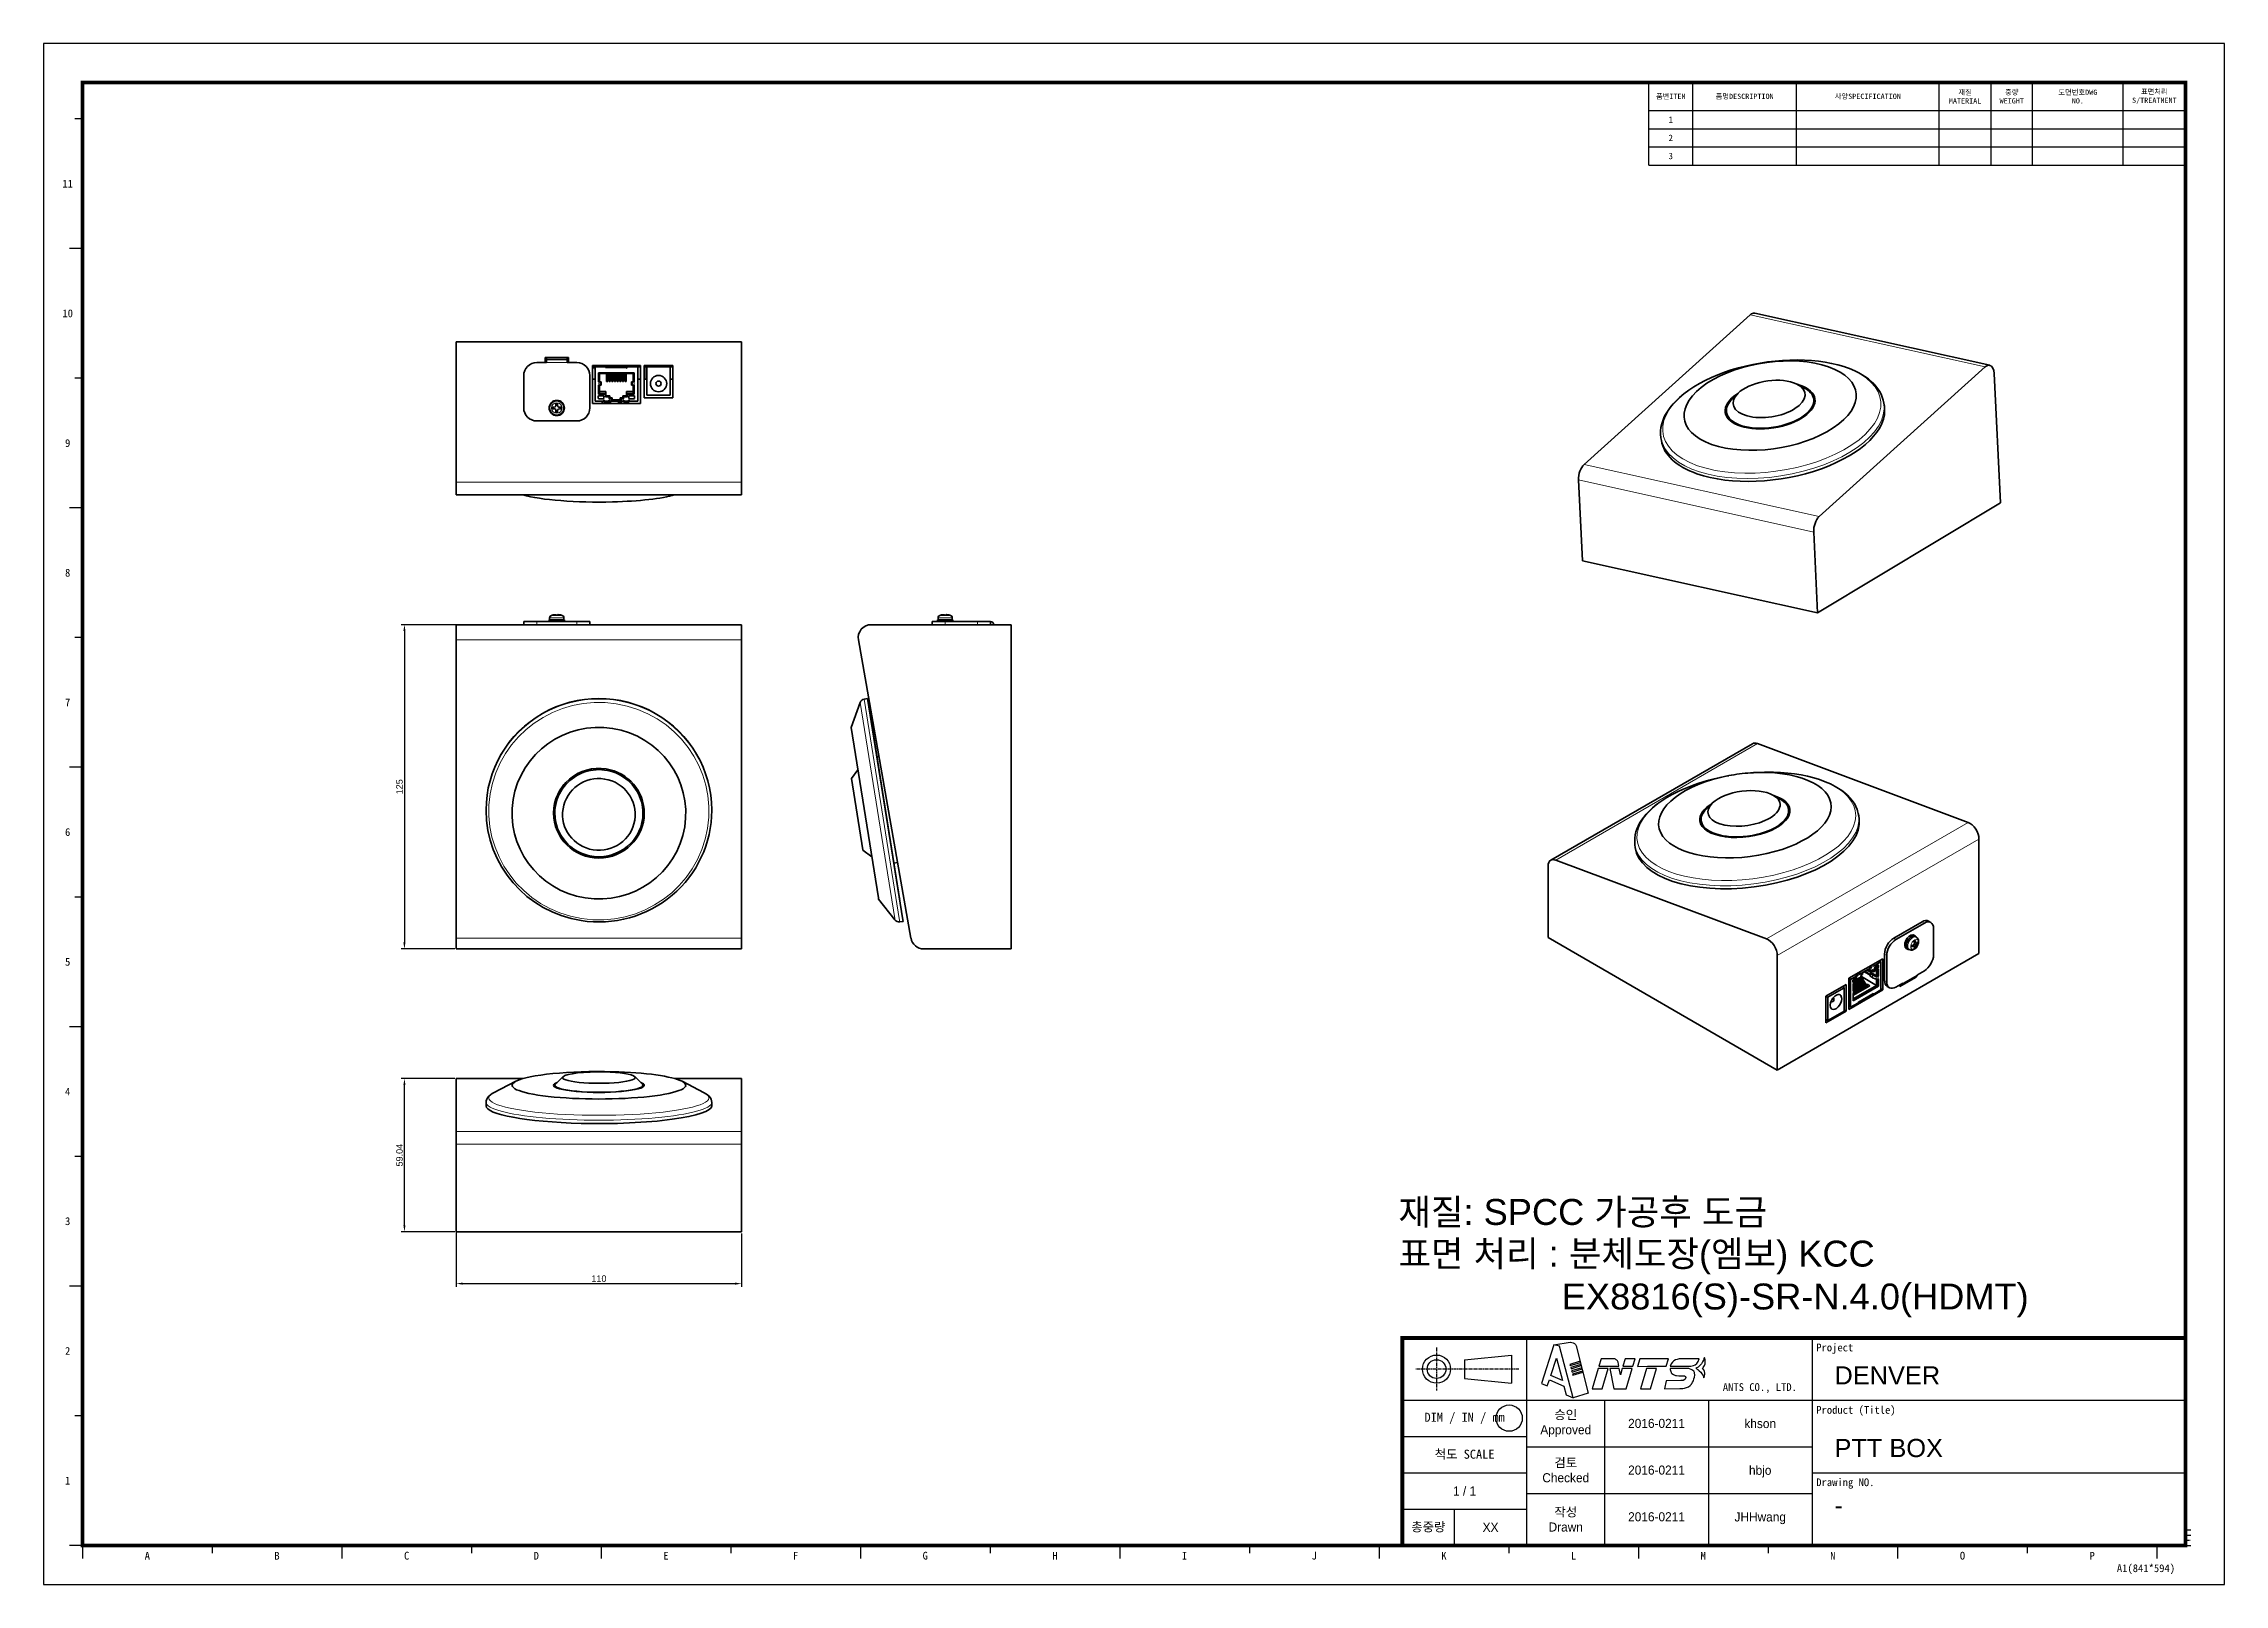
# Model space of a CAD drawing. Header units: millimetres. Extents: x 0 to 841, y 0 to 594.
import ezdxf
from ezdxf.enums import TextEntityAlignment as Align

# ---------------------------------------------------------------- set-up
doc = ezdxf.new("R2010")
doc.units = ezdxf.units.MM
doc.linetypes.add('CENTER', pattern=[2, 1.25, -0.25, 0.25, -0.25])
doc.linetypes.add('HIDDEN', pattern=[9.525, 6.35, -3.175])
for name, color, linetype in [('CENTER', 1, 'CENTER'), ('DIM', 6, 'Continuous'), ('HIDDEN', 2, 'HIDDEN')]:
    doc.layers.add(name, color=color, linetype=linetype)
doc.styles.get("Standard").update_dxf_attribs({"font": 'arial.ttf'})
doc.styles.add('STYLE3', font='')
doc.styles.get('STYLE3').set_extended_font_data('HYGothic-Medium')
doc.dimstyles.new('ISO-25', dxfattribs={"dimtxt": 2.5, "dimasz": 2.5, "dimexe": 1.25, "dimexo": 0.625, "dimtad": 1, "dimdsep": 46, "dimtxsty": 'Standard', "dimcen": 2.5, "dimadec": 0, "dimazin": 0, "dimtfac": 1, "dimtmove": 0, "dimatfit": 3, "dimfxl": 0, "dimarcsym": 0})

msp = doc.modelspace()

# ---------------------------------------------------------------- texts
for s, p in [('DENVER', (690.631, 77.079)), ('PTT BOX', (690.631, 49.079)), ('-', (690.631, 26.96))]:
    msp.add_text(s, height=7).set_placement(p)
at = {"style": 'STYLE3'}
for s, p in [('khson', (662, 62)), ('hbjo', (662, 44)), ('1 / 1', (548, 36)), ('JHHwang', (662, 26))]:
    msp.add_text(s, height=3.5, dxfattribs=at).set_placement(p, align=Align.MIDDLE_CENTER)
for s, width, insert, char_height, attachment_point in [('{\\fGulim|b0|i0|c129|p50;품번\\Ftxt|c129;ITEM}', 4.8139, (627.5, 573.583), 2, 5), ('{\\fGulim|b0|i0|c129|p50;품명\\Ftxt|c129;DESCRIPTION}', 18.09779, (656, 573.583), 2, 5), ('{\\fGulim|b0|i0|c129|p50;사양\\Ftxt|c129;SPECIFICATION}', 20.66134, (703.5, 573.583), 2, 5), ('{\\fGulim|b0|i0|c129|p50;재질\\Ftxt|c129;\\PMATERIAL}', 7.2402, (741, 573.583), 2, 5), ('{\\fGulim|b0|i0|c129|p50;중량\\Ftxt|c129;\\PWEIGHT}', 7.2402, (759, 573.583), 2, 5), ('{\\fGulim|b0|i0|c129|p50;도면번호\\Ftxt|c129;DWG NO.}', 16.6747, (784.5, 573.583), 2, 5), ('{\\fGulim|b0|i0|c129|p50;표면처리\\Ftxt|c129;\\PS/TREATMENT}', 16.6747, (814, 573.583), 2, 5), ('{\\Ftxt|c0;1}', 7, (627.5, 564.667), 2.5, 5), ('{\\Ftxt|c0;2}', 7, (627.5, 557.667), 2.5, 5), ('{\\Ftxt|c0;3}', 7, (627.5, 550.667), 2.5, 5), ('{\\Ftxt|c129;11}', 5, (9.279, 540), 3, 5), ('{\\Ftxt|c129;10}', 5, (9.279, 490), 3, 5), ('{\\Ftxt|c129;9}', 5, (9.279, 440), 3, 5), ('{\\Ftxt|c129;8}', 5, (9.279, 390), 3, 5), ('{\\Ftxt|c129;7}', 5, (9.279, 340), 3, 5), ('{\\Ftxt|c129;6}', 5, (9.279, 290), 3, 5), ('{\\Ftxt|c129;5}', 5, (9.279, 240), 3, 5), ('{\\Ftxt|c129;4}', 5, (9.279, 190), 3, 5), ('{\\Ftxt|c129;3}', 5, (9.279, 140), 3, 5), ('{\\Ftxt|c129;Project}', 19.53, (683.607, 90.872), 3, 4), ('{\\Ftxt|c129;2}', 5, (9.279, 90), 3, 5), ('{\\Ftxt|c129;ANTS CO., LTD.}', 35.53, (661.863, 75.664), 3, 5), ('{\\fGulim|b0|i0|c129|p50;승인\\PApproved}', 20.96043, (587, 62), 3.5, 5), ('{\\Ftxt|c129;Product (Title)}', 38.99465, (683.607, 66.872), 3, 4), ('{\\Ftxt|c0;DIM / IN / mm}', 42.035, (548, 64), 3.5, 5), ('{\\fGulim|b0|i0|c129|p50;2016-0211}', 37.13219, (622, 62.036), 3.5, 5), ('{\\fGulim|b0|i0|c129|p50;척도\\Ftxt|c129; SCALE}', 29.41294, (548, 50), 3.5, 5), ('{\\fGulim|b0|i0|c129|p50;검토\\PChecked}', 19.21276, (587, 44), 3.5, 5), ('{\\fGulim|b0|i0|c129|p50;2016-0211}', 37.13219, (622, 44.036), 3.5, 5), ('{\\Ftxt|c129;1}', 5, (9.279, 40), 3, 5), ('{\\Ftxt|c129;Drawing NO.}', 30.88438, (683.607, 38.872), 3, 4), ('{\\fGulim|b0|i0|c129|p50;작성\\PDrawn}', 13.69013, (587, 25), 3.5, 5), ('{\\fGulim|b0|i0|c129|p50;2016-0211}', 37.13219, (622, 26.036), 3.5, 5), ('{\\fGulim|b0|i0|c129|p50;총중량}', 13.96509, (534, 22), 3.5, 5), ('{\\fGulim|b0|i0|c129|p50;XX}', 5.80464, (558, 22), 3.5, 5), ('{\\Ftxt|c0;A}', 50, (40, 11.036), 3, 5), ('{\\Ftxt|c129;B}', 50, (90, 11.036), 3, 5), ('{\\Ftxt|c129;C}', 50, (140, 11.036), 3, 5), ('{\\Ftxt|c129;D}', 50, (190, 11.036), 3, 5), ('{\\Ftxt|c129;E}', 50, (240, 11.036), 3, 5), ('{\\Ftxt|c129;F}', 50, (290, 11.036), 3, 5), ('{\\Ftxt|c129;G}', 50, (340, 11.036), 3, 5), ('{\\Ftxt|c129;H}', 50, (390, 11.036), 3, 5), ('{\\Ftxt|c129;I}', 50, (440, 11.036), 3, 5), ('{\\Ftxt|c129;J}', 50, (490, 11.036), 3, 5), ('{\\Ftxt|c129;K}', 50, (540, 11.036), 3, 5), ('{\\Ftxt|c129;L}', 50, (590, 11.036), 3, 5), ('{\\Ftxt|c129;M}', 50, (640, 11.036), 3, 5), ('{\\Ftxt|c129;N}', 50, (690, 11.036), 3, 5), ('{\\Ftxt|c129;O}', 50, (740, 11.036), 3, 5), ('{\\Ftxt|c129;P}', 50, (790, 11.036), 3, 5), ('{\\Ftxt|c129;A1(841*594)}', 50, (810.759, 5.834), 3, 5)]:
    msp.add_mtext_dynamic_manual_height_columns(s, width=width, gutter_width=12.5, heights=[0], dxfattribs=dict(insert=insert, char_height=char_height, attachment_point=attachment_point))
at = {"layer": 'DIM'}
for s, p in [('재질: SPCC 가공후 도금', (522.469, 138.581)), ('표면 처리 : 분체도장(엠보) KCC', (522.469, 122.517)), ('EX8816(S)-SR-N.4.0(HDMT)', (585.474, 105.978))]:
    msp.add_text(s, height=10, dxfattribs=at).set_placement(p)

# ---------------------------------------------------------------- blocks, each defined once
blk = doc.blocks.new('NJ5756')
at = {"color": 4}
for p, q in [((2.34, 7.44), (0, 0)), ((1.74, 1.56), (2.84, 4.86)), ((3.4, 7.15), (2.34, 7.44)), ((2.84, 4.86), (3.96, 0.62)), ((6.05, -2.72), (3.4, 7.15)), ((16, 4.76), (15.56, 3.32)), ((17.86, 4.76), (16, 4.76)), ((17.43, 3.32), (17.86, 4.76)), ((18.77, 4.75), (18.33, 3.3)), ((24.26, 4.74), (18.77, 4.75)), ((23.8, 3.31), (24.26, 4.74)), ((0, 0), (1.07, -0.44)), ((1.07, -0.44), (1.47, 0.71)), ((1.47, 0.71), (4.27, -0.51)), ((3.96, 0.62), (1.74, 1.56)), ((15.56, 3.32), (17.43, 3.32)), ((18.33, 3.3), (20.26, 3.31)), ((20.26, 3.31), (23.8, 3.31)), ((4.27, -0.51), (4.7, -2.17)), ((4.7, -2.17), (6.05, -2.72))]:
    blk.add_line(p, q, dxfattribs=at)
at = {"color": 166}
for p, q in [((7.36, 4.29), (5.39, 3.68)), ((7.42, 4.06), (7.36, 4.29)), ((5.39, 3.68), (5.46, 3.47)), ((5.46, 3.47), (7.42, 4.06)), ((7.52, 3.68), (5.57, 3.07)), ((5.57, 3.07), (5.64, 2.85)), ((5.64, 2.85), (7.57, 3.45)), ((7.68, 3.03), (5.74, 2.44)), ((5.74, 2.44), (5.81, 2.22)), ((5.81, 2.22), (7.73, 2.82)), ((7.84, 2.41), (5.93, 1.81)), ((5.93, 1.81), (5.99, 1.59)), ((5.99, 1.59), (7.89, 2.17)), ((7.57, 3.45), (7.52, 3.68)), ((7.73, 2.82), (7.68, 3.03)), ((7.89, 2.17), (7.84, 2.41)), ((10.81, 2.88), (9.64, -1.02)), ((12.73, 2.88), (10.81, 2.88)), ((11.56, -1.02), (12.73, 2.88)), ((14.84, 2.88), (13.04, 2.88)), ((13.04, 2.88), (13.83, -1.02)), ((15.07, 1.7), (14.84, 2.88)), ((15.43, 2.88), (15.07, 1.7)), ((17.3, 2.88), (15.43, 2.88)), ((16.14, -1.02), (17.3, 2.88)), ((20.07, 2.88), (18.88, -0.97)), ((22, 2.88), (20.07, 2.88)), ((20.84, -0.97), (22, 2.88)), ((9.64, -1.02), (11.56, -1.02)), ((13.83, -1.02), (16.14, -1.02)), ((18.88, -0.97), (20.84, -0.97))]:
    blk.add_line(p, q, dxfattribs=at)
for points in [[(2.34, 7.44), (2.34, 7.44), (5.48, 7.93), (5.48, 7.93)], [(5.5, 7.93), (5.5, 7.93), (6.06, 7.77), (6.06, 7.77)], [(6.06, 7.77), (6.06, 7.77), (6.54, 7.65), (6.62, 7.25)], [(6.62, 7.25), (6.62, 7.25), (8.89, -1.81), (8.89, -1.81)], [(23.84, 0.55), (23.84, 0.55), (23.47, -0.97), (23.47, -0.97)], [(26.61, 0.57), (26.61, 0.57), (23.84, 0.55), (23.84, 0.55)], [(28.13, 2.88), (28.13, 2.88), (24.57, 2.88), (24.57, 2.88)], [(24.57, 2.88), (24.59, 2.65), (24.65, 2.41), (24.75, 2.16)], [(24.75, 2.16), (24.75, 2.16), (24.95, 1.7), (25.62, 1.57)], [(25.62, 1.57), (25.62, 1.57), (26.82, 1.46), (27.04, 1.5)], [(27.21, 0.68), (27.21, 0.68), (27.04, 0.56), (26.61, 0.57)], [(27.04, 1.5), (27.04, 1.5), (27.57, 1.51), (27.55, 1.17)], [(27.55, 1.17), (27.55, 1.17), (27.6, 0.85), (27.21, 0.68)], [(29.26, 2.04), (29.26, 2.04), (29.16, 2.68), (28.13, 2.88)], [(28.65, -0.11), (28.65, -0.11), (29.43, 0.97), (29.26, 2.04)], [(8.89, -1.81), (8.89, -1.81), (6.05, -2.72), (6.05, -2.72)], [(23.47, -0.97), (23.47, -0.97), (26.44, -0.95), (26.44, -0.95)], [(26.44, -0.95), (26.44, -0.95), (28.13, -0.96), (28.65, -0.11)]]:
    blk.add_open_spline(points, degree=3, dxfattribs=at)
at = {"color": 4}
for points in [[(11.39, 4.76), (11.39, 4.76), (10.96, 3.32), (10.96, 3.32)], [(13.63, 4.76), (13.63, 4.76), (11.39, 4.76), (11.39, 4.76)], [(14, 4.71), (13.89, 4.74), (13.73, 4.76), (13.63, 4.76)], [(14.28, 4.57), (14.2, 4.63), (14.1, 4.68), (14, 4.71)], [(14.51, 4.36), (14.44, 4.44), (14.37, 4.51), (14.28, 4.57)], [(14.63, 4.08), (14.61, 4.18), (14.57, 4.28), (14.51, 4.36)], [(26.37, 4.73), (26.37, 4.73), (24.97, 4.68), (24.57, 3.33)], [(30.14, 4.73), (30.14, 4.73), (26.37, 4.73), (26.37, 4.73)], [(28.32, 3.33), (28.32, 3.33), (29.7, 3.22), (30.14, 4.73)], [(31.13, 5.02), (31.13, 5.02), (30.74, 3.39), (29.49, 2.96)], [(30.8, 2.94), (30.8, 2.94), (31.65, 3.68), (31.13, 5.02)], [(10.96, 3.32), (10.96, 3.32), (14.78, 3.32), (14.78, 3.32)], [(14.78, 3.32), (14.78, 3.32), (14.63, 4.08), (14.63, 4.08)], [(24.57, 3.33), (24.57, 3.33), (28.32, 3.33), (28.32, 3.33)], [(29.49, 2.96), (29.49, 2.96), (30.76, 2.27), (31.01, 1.13)], [(31.01, 1.13), (31.01, 1.13), (31.57, 2.08), (30.8, 2.94)]]:
    blk.add_open_spline(points, degree=3, dxfattribs=at)
blk = doc.blocks.new('A$C1A2B7C53')
at = {"color": 7, "lineweight": 35}
for p, q in [((78.82, 125.8), (1.04, 80.89)), ((162.02, 95.45), (80.7, 125.84)), ((166.17, 44.91), (166.17, 89.03)), ((0, 78.6), (0, 51.03)), ((84.24, 50.54), (2.92, 80.93)), ((0, 51.03), (88.39, 0)), ((166.17, 44.91), (88.39, 0)), ((88.39, 0), (88.39, 44.12))]:
    blk.add_line(p, q, dxfattribs=at)
at = {"color": 7, "lineweight": 13}
for p, q in [((80.7, 125.84), (2.92, 80.93)), ((162.02, 95.45), (84.24, 50.54)), ((166.17, 89.03), (88.39, 44.12))]:
    blk.add_line(p, q, dxfattribs=at)
at = {"color": 7, "lineweight": 35, "ltscale": 0.028487}
blk.add_line((69.64, 113.48), (68.53, 113.26), dxfattribs=at)
at = {"color": 7, "lineweight": 35, "ltscale": 0.028414}
blk.add_line((78.07, 114.56), (79.2, 114.63), dxfattribs=at)
at = {"color": 7, "lineweight": 35, "ltscale": 0.078035}
blk.add_line((63.45, 102.98), (61.19, 100.83), dxfattribs=at)
at = {"color": 7, "lineweight": 35, "ltscale": 0.078039}
blk.add_line((86.72, 105.97), (89.45, 104.45), dxfattribs=at)
at = {"color": 7, "lineweight": 35, "ltscale": 0.049721}
blk.add_line((59.28, 94.1), (59.02, 96.07), dxfattribs=at)
at = {"color": 7, "lineweight": 35, "ltscale": 0.049728}
blk.add_line((93, 98.43), (92.75, 100.4), dxfattribs=at)
at = {"color": 7, "lineweight": 35, "ltscale": 0.028914}
for p, q in [((119.93, 96.81), (119.78, 97.95)), ((33.63, 85.73), (33.49, 86.88))]:
    blk.add_line(p, q, dxfattribs=at)
at = {"color": 7, "lineweight": 35, "ltscale": 0.316393}
blk.add_line((133.29, 50.83), (144.25, 57.15), dxfattribs=at)
at = {"color": 7, "lineweight": 13, "ltscale": 0.024494}
for p, q in [((133.29, 50.83), (134.14, 50.34)), ((129.75, 44.7), (130.6, 44.21))]:
    blk.add_line(p, q, dxfattribs=at)
at = {"color": 7, "lineweight": 35, "ltscale": 0.316392}
blk.add_line((134.14, 50.34), (145.1, 56.66), dxfattribs=at)
at = {"color": 7, "lineweight": 35, "ltscale": 0.014289}
blk.add_line((141.59, 51.69), (141.09, 51.97), dxfattribs=at)
at = {"color": 7, "lineweight": 35, "ltscale": 0.015088}
for p, q in [((142.01, 51.21), (141.49, 51.51)), ((139.26, 46.45), (138.74, 46.75))]:
    blk.add_line(p, q, dxfattribs=at)
at = {"color": 7, "lineweight": 13, "ltscale": 0.024495}
for p, q in [((144.25, 57.15), (145.1, 56.66)), ((129.75, 34.5), (130.6, 34.01))]:
    blk.add_line(p, q, dxfattribs=at)
at = {"color": 7, "lineweight": 35, "ltscale": 0.024494}
for p, q in [((146.75, 57.4), (147.6, 56.91)), ((130.79, 32.21), (131.64, 31.72))]:
    blk.add_line(p, q, dxfattribs=at)
at = {"color": 7, "lineweight": 35, "ltscale": 0.255154}
for p, q in [((148.63, 44.42), (148.63, 54.62)), ((129.75, 44.7), (129.75, 34.5)), ((107.13, 28.45), (107.13, 18.25)), ((114.9, 22.74), (114.9, 32.95))]:
    blk.add_line(p, q, dxfattribs=at)
at = {"color": 7, "lineweight": 35, "ltscale": 0.377628}
blk.add_line((115.97, 35.36), (129.05, 42.92), dxfattribs=at)
at = {"color": 7, "lineweight": 35, "ltscale": 0.020412}
for p, q in [((127.63, 42.1), (128.34, 41.69)), ((115.97, 35.36), (116.67, 34.95)), ((107.13, 28.45), (107.83, 28.05)), ((113.49, 32.13), (114.2, 31.72)), ((129.05, 30.9), (128.34, 31.31)), ((107.13, 19.47), (107.83, 19.07))]:
    blk.add_line(p, q, dxfattribs=at)
at = {"color": 7, "lineweight": 35, "ltscale": 0.01633}
for p, q in [((128.2, 41.77), (128.2, 42.43)), ((114.06, 31.8), (114.06, 32.46)), ((135.59, 32.15), (135.59, 32.8))]:
    blk.add_line(p, q, dxfattribs=at)
at = {"color": 7, "lineweight": 35, "ltscale": 0.300266}
blk.add_line((129.05, 30.9), (129.05, 42.92), dxfattribs=at)
at = {"color": 7, "lineweight": 35, "ltscale": 0.255156}
blk.add_line((130.6, 44.21), (130.6, 34.01), dxfattribs=at)
at = {"color": 7, "lineweight": 35, "ltscale": 0.014288}
for p, q in [((138.64, 46.58), (138.14, 46.86)), ((119.11, 34.89), (119.11, 35.46)), ((125.9, 39.38), (125.9, 38.81)), ((127.46, 39.71), (127.46, 40.28))]:
    blk.add_line(p, q, dxfattribs=at)
at = {"color": 7, "lineweight": 35, "ltscale": 0.010669}
for p, q in [((140.5, 47.85), (140.13, 47.63)), ((141.42, 49.44), (141.42, 49.87))]:
    blk.add_line(p, q, dxfattribs=at)
at = {"color": 7, "lineweight": 13, "ltscale": 0.007588}
for p, q in [((140.5, 47.85), (140.76, 47.69)), ((141.42, 47.81), (141.68, 47.65))]:
    blk.add_line(p, q, dxfattribs=at)
at = {"color": 7, "lineweight": 35, "ltscale": 0.008443}
blk.add_line((141.14, 47.71), (140.85, 47.88), dxfattribs=at)
at = {"color": 7, "lineweight": 35, "ltscale": 0.006341}
blk.add_line((141.42, 47.19), (141.2, 47.07), dxfattribs=at)
at = {"color": 7, "lineweight": 13, "ltscale": 0.007587}
for p, q in [((141.42, 49.44), (141.68, 49.29)), ((141.92, 48.66), (142.18, 48.51))]:
    blk.add_line(p, q, dxfattribs=at)
at = {"color": 7, "lineweight": 35, "ltscale": 0.015309}
for p, q in [((141.42, 47.19), (141.42, 47.81)), ((120.56, 36.47), (120.56, 35.86))]:
    blk.add_line(p, q, dxfattribs=at)
at = {"color": 7, "lineweight": 35, "ltscale": 0.004513}
for p, q in [((141.42, 47.19), (141.58, 47.1)), ((142.45, 48.97), (142.6, 48.88))]:
    blk.add_line(p, q, dxfattribs=at)
at = {"color": 7, "lineweight": 35, "ltscale": 0.008437}
blk.add_line((141.86, 48.95), (141.57, 49.12), dxfattribs=at)
at = {"color": 7, "lineweight": 35, "ltscale": 0.01531}
for p, q in [((142.45, 48.97), (141.92, 48.66)), ((123.86, 38.03), (123.33, 38.34))]:
    blk.add_line(p, q, dxfattribs=at)
at = {"color": 7, "lineweight": 35, "ltscale": 0.00634}
blk.add_line((142.45, 48.97), (142.45, 49.22), dxfattribs=at)
at = {"color": 7, "lineweight": 35, "ltscale": 0.300267}
blk.add_line((115.97, 35.36), (115.97, 23.35), dxfattribs=at)
at = {"color": 7, "lineweight": 35, "ltscale": 0.068381}
for p, q in [((119.04, 36.32), (116.67, 34.95)), ((128.34, 41.69), (125.97, 40.32))]:
    blk.add_line(p, q, dxfattribs=at)
at = {"color": 7, "lineweight": 35, "ltscale": 0.269649}
blk.add_line((116.67, 34.95), (116.67, 24.17), dxfattribs=at)
at = {"color": 7, "lineweight": 35, "ltscale": 0.026842}
blk.add_line((117.56, 34.31), (118.49, 34.85), dxfattribs=at)
at = {"color": 7, "lineweight": 35, "ltscale": 0.01429}
blk.add_line((117.56, 34.57), (117.56, 33.99), dxfattribs=at)
at = {"color": 7, "lineweight": 13, "ltscale": 0.005104}
for p, q in [((117.73, 33.89), (117.56, 33.99)), ((127.46, 40.28), (127.28, 40.38))]:
    blk.add_line(p, q, dxfattribs=at)
at = {"color": 7, "lineweight": 35, "ltscale": 0.052051}
blk.add_line((119.5, 34.43), (117.7, 33.39), dxfattribs=at)
at = {"color": 7, "lineweight": 35, "ltscale": 0.034701}
for p, q in [((118.94, 35.57), (117.73, 34.87)), ((117.73, 33.89), (118.94, 34.59)), ((127.28, 40.38), (126.08, 39.69)), ((126.08, 38.71), (127.28, 39.4))]:
    blk.add_line(p, q, dxfattribs=at)
at = {"color": 7, "lineweight": 35, "ltscale": 0.055314}
for p, q in [((119.4, 31.81), (118.29, 33.73)), ((119.64, 31.95), (118.53, 33.87)), ((119.84, 32.07), (118.73, 33.98))]:
    blk.add_line(p, q, dxfattribs=at)
at = {"color": 7, "lineweight": 35, "ltscale": 0.019798}
blk.add_line((118.38, 36.76), (119.04, 36.32), dxfattribs=at)
at = {"color": 7, "lineweight": 13, "ltscale": 0.012962}
for p, q in [((118.94, 34.59), (118.49, 34.85)), ((119.11, 34.89), (118.66, 35.15)), ((127.28, 39.4), (126.83, 39.66)), ((127.46, 39.71), (127.01, 39.97))]:
    blk.add_line(p, q, dxfattribs=at)
at = {"color": 7, "lineweight": 35, "ltscale": 0.00643}
for p, q in [((118.66, 35.15), (118.66, 35.41)), ((127.01, 39.97), (127.01, 40.23))]:
    blk.add_line(p, q, dxfattribs=at)
at = {"color": 7, "lineweight": 35, "ltscale": 0.004845}
for p, q in [((118.95, 36.87), (118.82, 37.01)), ((124.32, 39.97), (124.2, 40.11))]:
    blk.add_line(p, q, dxfattribs=at)
at = {"color": 7, "lineweight": 13, "ltscale": 0.00481}
for p, q in [((118.86, 36.7), (118.95, 36.87)), ((118.95, 36.59), (119.04, 36.76)), ((124.23, 39.8), (124.32, 39.97)), ((124.32, 39.7), (124.41, 39.87))]:
    blk.add_line(p, q, dxfattribs=at)
at = {"color": 7, "lineweight": 35, "ltscale": 0.003362}
for p, q in [((118.95, 36.59), (118.86, 36.7)), ((119.04, 36.76), (118.95, 36.87))]:
    blk.add_line(p, q, dxfattribs=at)
at = {"color": 7, "lineweight": 13, "ltscale": 0.005103}
for p, q in [((119.11, 35.46), (118.94, 35.57)), ((126.08, 38.71), (125.9, 38.81))]:
    blk.add_line(p, q, dxfattribs=at)
at = {"color": 7, "lineweight": 13, "ltscale": 0.03551}
for p, q in [((118.95, 36.87), (120.18, 37.58)), ((124.32, 39.97), (125.55, 40.68))]:
    blk.add_line(p, q, dxfattribs=at)
at = {"color": 7, "lineweight": 35, "ltscale": 0.003059}
for p, q in [((118.97, 36.37), (118.98, 36.49)), ((124.35, 39.47), (124.35, 39.59))]:
    blk.add_line(p, q, dxfattribs=at)
at = {"color": 7, "lineweight": 13, "ltscale": 0.006125}
for p, q in [((118.98, 36.49), (119.19, 36.37)), ((124.35, 39.59), (124.56, 39.47))]:
    blk.add_line(p, q, dxfattribs=at)
at = {"color": 7, "lineweight": 35, "ltscale": 0.055313}
for p, q in [((120.12, 32.23), (119.01, 34.15)), ((120.36, 32.37), (119.25, 34.28)), ((120.56, 32.48), (119.45, 34.4)), ((118.92, 31.53), (117.81, 33.45)), ((119.12, 31.65), (118.01, 33.57))]:
    blk.add_line(p, q, dxfattribs=at)
at = {"color": 7, "lineweight": 13, "ltscale": 0.035716}
blk.add_line((119.04, 36.76), (120.27, 37.48), dxfattribs=at)
at = {"color": 7, "lineweight": 35, "ltscale": 0.006123}
for p, q in [((119.04, 36.32), (119.04, 36.08)), ((120.6, 37.22), (120.6, 36.98)), ((125.97, 40.32), (125.97, 40.08)), ((116.18, 24.45), (115.97, 24.33))]:
    blk.add_line(p, q, dxfattribs=at)
at = {"color": 7, "lineweight": 35, "ltscale": 0.004082}
blk.add_line((119.18, 36.16), (119.04, 36.24), dxfattribs=at)
at = {"color": 7, "lineweight": 35, "ltscale": 0.004083}
for p, q in [((119.18, 36.16), (119.04, 36.08)), ((120.6, 36.98), (120.46, 36.89)), ((124.56, 39.26), (124.42, 39.34)), ((124.56, 39.26), (124.42, 39.18)), ((125.97, 40.08), (125.83, 40))]:
    blk.add_line(p, q, dxfattribs=at)
at = {"color": 7, "lineweight": 35, "ltscale": 0.005197}
for p, q in [((119.18, 36.16), (119.19, 36.37)), ((124.56, 39.26), (124.56, 39.47))]:
    blk.add_line(p, q, dxfattribs=at)
at = {"color": 7, "lineweight": 13, "ltscale": 0.036377}
blk.add_line((119.19, 36.37), (120.45, 37.09), dxfattribs=at)
at = {"color": 7, "lineweight": 35, "ltscale": 0.030619}
for p, q in [((120.56, 35.86), (119.5, 35.24)), ((125.51, 38.71), (124.45, 38.1))]:
    blk.add_line(p, q, dxfattribs=at)
at = {"color": 7, "lineweight": 35, "ltscale": 0.020413}
for p, q in [((119.5, 35.24), (119.5, 34.43)), ((125.51, 37.9), (125.51, 38.71))]:
    blk.add_line(p, q, dxfattribs=at)
at = {"color": 7, "lineweight": 35, "ltscale": 0.066951}
blk.add_line((120.84, 32.65), (119.5, 34.97), dxfattribs=at)
at = {"color": 7, "lineweight": 35, "ltscale": 0.072992}
blk.add_line((121.08, 32.78), (119.62, 35.31), dxfattribs=at)
at = {"color": 7, "lineweight": 35, "ltscale": 0.013765}
blk.add_line((119.66, 35.25), (119.66, 34.7), dxfattribs=at)
at = {"color": 7, "lineweight": 35, "ltscale": 0.072991}
blk.add_line((121.28, 32.9), (119.82, 35.43), dxfattribs=at)
at = {"color": 7, "lineweight": 35, "ltscale": 0.004913}
for p, q in [((120.18, 37.58), (120.04, 37.72)), ((125.56, 40.68), (125.42, 40.82))]:
    blk.add_line(p, q, dxfattribs=at)
at = {"color": 7, "lineweight": 35, "ltscale": 0.07299}
for p, q in [((121.56, 33.06), (120.1, 35.59)), ((121.8, 33.2), (120.34, 35.73)), ((122, 33.32), (120.54, 35.84))]:
    blk.add_line(p, q, dxfattribs=at)
at = {"color": 7, "lineweight": 35, "ltscale": 0.003405}
for p, q in [((120.27, 37.48), (120.18, 37.58)), ((125.65, 40.58), (125.55, 40.68))]:
    blk.add_line(p, q, dxfattribs=at)
at = {"color": 7, "lineweight": 35, "ltscale": 0.006081}
blk.add_line((120.6, 37.22), (120.38, 37.33), dxfattribs=at)
at = {"color": 7, "lineweight": 35, "ltscale": 0.005015}
for p, q in [((120.46, 36.89), (120.45, 37.09)), ((125.83, 40), (125.82, 40.2))]:
    blk.add_line(p, q, dxfattribs=at)
at = {"color": 7, "lineweight": 35, "ltscale": 0.004105}
for p, q in [((120.6, 36.98), (120.45, 37.05)), ((125.97, 40.08), (125.82, 40.15))]:
    blk.add_line(p, q, dxfattribs=at)
at = {"color": 7, "lineweight": 35, "ltscale": 0.019392}
blk.add_line((121.23, 36.86), (120.56, 36.47), dxfattribs=at)
at = {"color": 7, "lineweight": 13, "ltscale": 0.005954}
blk.add_line((120.56, 35.98), (120.77, 36.1), dxfattribs=at)
at = {"color": 7, "lineweight": 35, "ltscale": 0.110227}
blk.add_line((124.42, 39.42), (120.6, 37.22), dxfattribs=at)
at = {"color": 7, "lineweight": 35, "ltscale": 0.075731}
blk.add_line((122.28, 33.48), (120.77, 36.1), dxfattribs=at)
at = {"color": 7, "lineweight": 35, "ltscale": 0.16956}
blk.add_line((126.69, 32.63), (120.82, 36.02), dxfattribs=at)
at = {"color": 7, "lineweight": 35, "ltscale": 0.075525}
blk.add_line((123.85, 38.93), (121.23, 37.42), dxfattribs=at)
at = {"color": 7, "lineweight": 35, "ltscale": 0.014085}
blk.add_line((121.23, 37.42), (121.23, 36.86), dxfattribs=at)
at = {"color": 7, "lineweight": 35, "ltscale": 0.064145}
blk.add_line((124.19, 36.56), (121.97, 37.84), dxfattribs=at)
at = {"color": 7, "lineweight": 35, "ltscale": 0.057001}
blk.add_line((124.19, 36.85), (122.22, 37.99), dxfattribs=at)
at = {"color": 7, "lineweight": 35, "ltscale": 0.007246}
for p, q in [((122.94, 38.4), (123.19, 38.26)), ((123.19, 38.26), (123.19, 38.55))]:
    blk.add_line(p, q, dxfattribs=at)
at = {"color": 7, "lineweight": 35, "ltscale": 0.012247}
blk.add_line((123.61, 38.5), (123.19, 38.26), dxfattribs=at)
at = {"color": 7, "lineweight": 35, "ltscale": 0.097939}
blk.add_line((126.69, 36.36), (123.3, 38.32), dxfattribs=at)
at = {"color": 7, "lineweight": 35, "ltscale": 0.001123}
blk.add_line((123.4, 38.63), (123.4, 38.67), dxfattribs=at)
at = {"color": 7, "lineweight": 35, "ltscale": 0.012961}
blk.add_line((123.85, 38.37), (123.4, 38.63), dxfattribs=at)
at = {"color": 7, "lineweight": 35, "ltscale": 0.019797}
blk.add_line((123.75, 39.86), (124.42, 39.42), dxfattribs=at)
at = {"color": 7, "lineweight": 35, "ltscale": 0.014084}
blk.add_line((123.85, 38.37), (123.85, 38.93), dxfattribs=at)
at = {"color": 7, "lineweight": 35, "ltscale": 0.017311}
blk.add_line((124.45, 38.71), (123.85, 38.37), dxfattribs=at)
at = {"color": 7, "lineweight": 35, "ltscale": 0.008472}
blk.add_line((123.86, 38.03), (123.86, 38.37), dxfattribs=at)
at = {"color": 7, "lineweight": 35, "ltscale": 0.010166}
for p, q in [((124.21, 38.24), (123.86, 38.03)), ((125.27, 38.03), (124.92, 37.83))]:
    blk.add_line(p, q, dxfattribs=at)
at = {"color": 7, "lineweight": 35, "ltscale": 0.002347}
blk.add_line((124, 38.36), (124, 38.45), dxfattribs=at)
at = {"color": 7, "lineweight": 35, "ltscale": 0.012963}
blk.add_line((124.45, 38.1), (124, 38.36), dxfattribs=at)
at = {"color": 7, "lineweight": 35, "ltscale": 0.006482}
for p, q in [((124.19, 37.16), (124.41, 37.28)), ((127.39, 36.14), (127.16, 36.27))]:
    blk.add_line(p, q, dxfattribs=at)
at = {"color": 7, "lineweight": 35, "ltscale": 0.024495}
for p, q in [((125.04, 36.67), (124.19, 37.16)), ((124.41, 37.28), (125.26, 36.79))]:
    blk.add_line(p, q, dxfattribs=at)
at = {"color": 7, "lineweight": 35, "ltscale": 0.025923}
blk.add_line((124.19, 36.12), (124.19, 37.16), dxfattribs=at)
at = {"color": 7, "lineweight": 35, "ltscale": 0.024496}
blk.add_line((125.04, 35.63), (124.19, 36.12), dxfattribs=at)
at = {"color": 7, "lineweight": 35, "ltscale": 0.003363}
for p, q in [((124.32, 39.7), (124.23, 39.8)), ((124.41, 39.87), (124.32, 39.97))]:
    blk.add_line(p, q, dxfattribs=at)
at = {"color": 7, "lineweight": 13, "ltscale": 0.035714}
blk.add_line((124.41, 39.87), (125.65, 40.58), dxfattribs=at)
at = {"color": 7, "lineweight": 35, "ltscale": 0.006125}
blk.add_line((124.42, 39.42), (124.42, 39.18), dxfattribs=at)
at = {"color": 7, "lineweight": 35, "ltscale": 0.015311}
blk.add_line((124.45, 38.1), (124.45, 38.71), dxfattribs=at)
at = {"color": 7, "lineweight": 35, "ltscale": 0.013574}
for p, q in [((124.45, 38.1), (124.92, 37.83)), ((124.92, 37.83), (124.92, 38.37))]:
    blk.add_line(p, q, dxfattribs=at)
at = {"color": 7, "lineweight": 13, "ltscale": 0.036378}
blk.add_line((124.56, 39.47), (125.82, 40.2), dxfattribs=at)
at = {"color": 7, "lineweight": 13, "ltscale": 0.025925}
for p, q in [((125.04, 35.63), (125.04, 36.67)), ((126.57, 35.02), (126.57, 36.06)), ((127.31, 35.06), (127.31, 36.1))]:
    blk.add_line(p, q, dxfattribs=at)
at = {"color": 7, "lineweight": 35, "ltscale": 0.007451}
blk.add_line((125.06, 38.16), (125.06, 38.45), dxfattribs=at)
at = {"color": 7, "lineweight": 35, "ltscale": 0.012962}
for p, q in [((125.51, 37.9), (125.06, 38.16)), ((127.39, 32.27), (126.94, 32.53))]:
    blk.add_line(p, q, dxfattribs=at)
at = {"color": 7, "lineweight": 35, "ltscale": 0.038927}
blk.add_line((126.57, 36.06), (125.12, 36.63), dxfattribs=at)
at = {"color": 7, "lineweight": 13, "ltscale": 0.025923}
for p, q in [((125.12, 35.59), (125.12, 36.63)), ((117.7, 30.55), (117.7, 29.51))]:
    blk.add_line(p, q, dxfattribs=at)
at = {"color": 7, "lineweight": 35, "ltscale": 0.038928}
for p, q in [((126.57, 35.02), (125.12, 35.59)), ((125.3, 36.78), (126.75, 36.21))]:
    blk.add_line(p, q, dxfattribs=at)
at = {"color": 7, "lineweight": 35, "ltscale": 0.054134}
blk.add_line((127.39, 38.98), (125.51, 37.9), dxfattribs=at)
at = {"color": 7, "lineweight": 35, "ltscale": 0.00608}
blk.add_line((125.97, 40.32), (125.75, 40.43), dxfattribs=at)
at = {"color": 7, "lineweight": 35, "ltscale": 0.026843}
blk.add_line((125.9, 39.13), (126.83, 39.66), dxfattribs=at)
at = {"color": 7, "lineweight": 35, "ltscale": 0.055379}
for p, q in [((126.69, 36.36), (126.69, 38.58)), ((126.94, 36.51), (126.94, 38.72))]:
    blk.add_line(p, q, dxfattribs=at)
at = {"color": 7, "lineweight": 35, "ltscale": 0.007145}
blk.add_line((126.94, 36.51), (126.69, 36.36), dxfattribs=at)
at = {"color": 7, "lineweight": 35, "ltscale": 0.058961}
blk.add_line((126.69, 32.63), (126.69, 34.99), dxfattribs=at)
at = {"color": 7, "lineweight": 35, "ltscale": 0.060957}
blk.add_line((126.94, 32.53), (126.94, 34.97), dxfattribs=at)
at = {"color": 7, "lineweight": 35, "ltscale": 0.002082}
for p, q in [((127.09, 36.23), (127.16, 36.27)), ((127.39, 36.14), (127.31, 36.1)), ((127.39, 35.11), (127.31, 35.06))]:
    blk.add_line(p, q, dxfattribs=at)
at = {"color": 7, "lineweight": 35, "ltscale": 0.070934}
for p, q in [((127.39, 36.14), (127.39, 38.98)), ((117.7, 33.39), (117.7, 30.55)), ((117.7, 29.51), (117.7, 26.68))]:
    blk.add_line(p, q, dxfattribs=at)
at = {"color": 7, "lineweight": 35, "ltscale": 0.070932}
blk.add_line((127.39, 32.27), (127.39, 35.11), dxfattribs=at)
at = {"color": 7, "lineweight": 35, "ltscale": 0.269647}
blk.add_line((128.34, 30.9), (128.34, 41.69), dxfattribs=at)
at = {"color": 7, "lineweight": 35, "ltscale": 0.183712}
for p, q in [((141.95, 35.82), (135.59, 32.15)), ((124.1, 32.49), (117.73, 28.82)), ((114.2, 22.74), (107.83, 19.07))]:
    blk.add_line(p, q, dxfattribs=at)
at = {"color": 7, "lineweight": 35, "ltscale": 0.1633}
blk.add_line((142.2, 36.21), (136.54, 32.95), dxfattribs=at)
at = {"color": 7, "lineweight": 13, "ltscale": 0.1633}
blk.add_line((142.45, 36.76), (136.79, 33.5), dxfattribs=at)
at = {"color": 7, "lineweight": 35, "ltscale": 0.006184}
for p, q in [((141.95, 35.82), (141.74, 35.95)), ((141.95, 36.07), (141.95, 35.82))]:
    blk.add_line(p, q, dxfattribs=at)
at = {"color": 7, "lineweight": 35, "ltscale": 0.076546}
blk.add_line((145.1, 38.29), (142.45, 36.76), dxfattribs=at)
at = {"color": 7, "lineweight": 35, "ltscale": 0.224537}
for p, q in [((107.13, 28.45), (114.9, 32.95)), ((114.9, 22.74), (107.13, 18.25))]:
    blk.add_line(p, q, dxfattribs=at)
at = {"color": 7, "lineweight": 35, "ltscale": 0.183711}
blk.add_line((107.83, 28.05), (114.2, 31.72), dxfattribs=at)
at = {"color": 7, "lineweight": 35, "ltscale": 0.224538}
blk.add_line((107.83, 28.05), (107.83, 19.07), dxfattribs=at)
at = {"color": 7, "lineweight": 35, "ltscale": 0.224536}
blk.add_line((114.2, 22.74), (114.2, 31.72), dxfattribs=at)
at = {"color": 7, "lineweight": 35, "ltscale": 0.377629}
blk.add_line((129.05, 30.9), (115.97, 23.35), dxfattribs=at)
at = {"color": 7, "lineweight": 35, "ltscale": 0.086753}
blk.add_line((116.67, 24.17), (119.68, 25.9), dxfattribs=at)
at = {"color": 7, "lineweight": 35, "ltscale": 0.048919}
blk.add_line((118.68, 31.4), (117.7, 33.09), dxfattribs=at)
at = {"color": 7, "lineweight": 35, "ltscale": 0.259543}
blk.add_line((117.7, 27.44), (126.69, 32.63), dxfattribs=at)
at = {"color": 7, "lineweight": 35, "ltscale": 0.266688}
blk.add_line((117.7, 27.19), (126.94, 32.53), dxfattribs=at)
at = {"color": 7, "lineweight": 35, "ltscale": 0.034777}
blk.add_line((118.39, 31.23), (117.7, 32.44), dxfattribs=at)
at = {"color": 7, "lineweight": 35, "ltscale": 0.279651}
blk.add_line((117.7, 26.68), (127.39, 32.27), dxfattribs=at)
at = {"color": 7, "lineweight": 35, "ltscale": 0.024777}
blk.add_line((118.19, 31.12), (117.7, 31.98), dxfattribs=at)
at = {"color": 7, "lineweight": 35, "ltscale": 0.012857}
blk.add_line((117.96, 30.98), (117.7, 31.43), dxfattribs=at)
at = {"color": 7, "lineweight": 35, "ltscale": 0.002341}
blk.add_line((117.7, 31.04), (117.77, 30.98), dxfattribs=at)
at = {"color": 7, "lineweight": 35, "ltscale": 0.003571}
blk.add_line((117.7, 29.11), (117.82, 29.18), dxfattribs=at)
at = {"color": 7, "lineweight": 35, "ltscale": 0.00102}
blk.add_line((117.73, 28.82), (117.7, 28.84), dxfattribs=at)
at = {"color": 7, "lineweight": 35, "ltscale": 0.010976}
blk.add_line((117.82, 29.62), (117.82, 29.18), dxfattribs=at)
at = {"color": 7, "lineweight": 35, "ltscale": 0.003852}
for p, q in [((117.96, 29.48), (117.82, 29.4)), ((119.4, 30.31), (119.26, 30.23)), ((120.84, 31.14), (120.71, 31.06))]:
    blk.add_line(p, q, dxfattribs=at)
at = {"color": 7, "lineweight": 35, "ltscale": 0.005002}
for p, q in [((118, 29.28), (117.82, 29.38)), ((118.72, 29.7), (118.54, 29.8)), ((119.44, 30.11), (119.26, 30.21)), ((120.16, 30.53), (119.99, 30.63)), ((120.88, 30.94), (120.71, 31.04)), ((121.6, 31.36), (121.43, 31.46))]:
    blk.add_line(p, q, dxfattribs=at)
at = {"color": 7, "lineweight": 35, "ltscale": 0.010206}
for p, q in [((117.82, 29.18), (118.18, 29.38)), ((118.54, 29.6), (118.9, 29.8)), ((119.26, 30.01), (119.62, 30.22)), ((119.99, 30.43), (120.34, 30.63)), ((120.71, 30.84), (121.06, 31.05)), ((121.43, 31.26), (121.78, 31.47))]:
    blk.add_line(p, q, dxfattribs=at)
at = {"color": 7, "lineweight": 13, "ltscale": 0.003598}
blk.add_line((117.83, 30.91), (117.96, 30.98), dxfattribs=at)
at = {"color": 7, "lineweight": 13, "ltscale": 0.007495}
blk.add_line((117.84, 29.65), (118.1, 29.8), dxfattribs=at)
at = {"color": 7, "lineweight": 35, "ltscale": 0.004345}
for p, q in [((117.85, 31.17), (118, 31.25)), ((120.73, 32.83), (120.88, 32.92))]:
    blk.add_line(p, q, dxfattribs=at)
at = {"color": 7, "lineweight": 35, "ltscale": 0.025925}
blk.add_line((117.87, 30.79), (117.87, 29.75), dxfattribs=at)
at = {"color": 7, "lineweight": 13, "ltscale": 0.006717}
blk.add_line((117.87, 30.35), (118.1, 30.49), dxfattribs=at)
at = {"color": 7, "lineweight": 35, "ltscale": 0.005073}
for p, q in [((118, 31.25), (118.17, 31.15)), ((119.44, 32.09), (119.62, 31.98))]:
    blk.add_line(p, q, dxfattribs=at)
at = {"color": 7, "lineweight": 35, "ltscale": 0.008868}
for p, q in [((118, 30.9), (118, 31.25)), ((119.44, 31.73), (119.44, 32.09)), ((120.88, 32.56), (120.88, 32.92))]:
    blk.add_line(p, q, dxfattribs=at)
at = {"color": 7, "lineweight": 35, "ltscale": 0.014805}
for p, q in [((118.03, 30.83), (118.54, 30.53)), ((119.47, 31.66), (119.99, 31.36)), ((120.92, 32.49), (121.43, 32.2))]:
    blk.add_line(p, q, dxfattribs=at)
at = {"color": 7, "lineweight": 35, "ltscale": 0.017188}
for p, q in [((118.1, 29.8), (118.1, 30.49)), ((118.82, 30.22), (118.82, 30.9)), ((119.54, 30.63), (119.54, 31.32)), ((120.27, 31.05), (120.27, 31.74)), ((120.99, 31.47), (120.99, 32.15)), ((122.43, 32.3), (122.43, 32.99))]:
    blk.add_line(p, q, dxfattribs=at)
at = {"color": 7, "lineweight": 35, "ltscale": 0.002123}
for p, q in [((118.1, 30.36), (118.18, 30.32)), ((118.82, 30.78), (118.9, 30.73)), ((119.54, 31.19), (119.62, 31.15)), ((120.27, 31.61), (120.34, 31.57)), ((120.99, 32.03), (121.06, 31.98)), ((121.71, 32.44), (121.78, 32.4)), ((122.43, 32.86), (122.5, 32.82))]:
    blk.add_line(p, q, dxfattribs=at)
at = {"color": 7, "lineweight": 35, "ltscale": 0.010614}
for p, q in [((118.18, 30.32), (118.54, 30.53)), ((118.9, 30.73), (119.26, 30.95)), ((118.9, 29.8), (119.26, 30.01)), ((119.62, 31.15), (119.99, 31.36)), ((120.34, 31.57), (120.71, 31.78)), ((120.34, 30.63), (120.71, 30.84)), ((121.06, 31.98), (121.43, 32.2)), ((121.78, 32.4), (122.15, 32.61)), ((121.78, 31.47), (122.15, 31.68))]:
    blk.add_line(p, q, dxfattribs=at)
at = {"color": 7, "lineweight": 35, "ltscale": 0.023373}
for p, q in [((118.18, 30.32), (118.18, 29.38)), ((119.62, 31.15), (119.62, 30.22)), ((121.06, 31.98), (121.06, 31.05))]:
    blk.add_line(p, q, dxfattribs=at)
at = {"color": 7, "lineweight": 35, "ltscale": 0.010615}
for p, q in [((118.18, 29.38), (118.54, 29.6)), ((119.62, 30.22), (119.99, 30.43)), ((121.06, 31.05), (121.43, 31.26))]:
    blk.add_line(p, q, dxfattribs=at)
at = {"color": 7, "lineweight": 35, "ltscale": 0.005205}
for p, q in [((118.26, 30.7), (118.26, 30.9)), ((118.54, 30.53), (118.54, 30.74)), ((118.98, 31.11), (118.98, 31.32)), ((119.26, 30.95), (119.26, 31.16)), ((119.7, 31.53), (119.7, 31.74)), ((119.98, 31.36), (119.98, 31.57)), ((120.42, 31.94), (120.42, 32.15)), ((120.7, 31.78), (120.7, 31.99)), ((121.14, 32.36), (121.14, 32.57)), ((121.43, 32.2), (121.43, 32.41)), ((121.86, 32.78), (121.86, 32.99)), ((122.15, 32.61), (122.15, 32.82))]:
    blk.add_line(p, q, dxfattribs=at)
at = {"color": 7, "lineweight": 13, "ltscale": 0.008165}
for p, q in [((118.39, 31.23), (118.68, 31.4)), ((119.26, 31.16), (119.54, 31.32)), ((119.26, 30.47), (119.54, 30.63)), ((120.7, 31.99), (120.99, 32.15)), ((121.28, 32.9), (121.56, 33.06)), ((121.43, 31.72), (121.71, 31.88)), ((122.15, 32.82), (122.43, 32.99))]:
    blk.add_line(p, q, dxfattribs=at)
at = {"color": 7, "lineweight": 13, "ltscale": 0.008164}
for p, q in [((118.54, 30.74), (118.82, 30.9)), ((118.54, 30.05), (118.82, 30.22)), ((119.12, 31.65), (119.4, 31.81)), ((119.98, 31.57), (120.27, 31.74)), ((119.98, 30.89), (120.27, 31.05)), ((120.7, 31.3), (120.99, 31.47)), ((121.43, 32.41), (121.71, 32.57)), ((122, 33.32), (122.28, 33.48)), ((122.15, 32.13), (122.43, 32.3))]:
    blk.add_line(p, q, dxfattribs=at)
at = {"color": 7, "lineweight": 35, "ltscale": 0.023372}
for p, q in [((118.54, 30.53), (118.54, 29.6)), ((118.9, 30.73), (118.9, 29.8)), ((119.26, 30.95), (119.26, 30.01)), ((119.99, 31.36), (119.99, 30.43)), ((120.34, 31.57), (120.34, 30.63)), ((120.71, 31.78), (120.71, 30.84)), ((121.43, 32.2), (121.43, 31.26)), ((121.78, 32.4), (121.78, 31.47)), ((122.15, 32.61), (122.15, 31.68)), ((122.5, 32.82), (122.5, 31.88)), ((123.02, 32.18), (123.02, 33.12))]:
    blk.add_line(p, q, dxfattribs=at)
at = {"color": 7, "lineweight": 35, "ltscale": 0.003851}
for p, q in [((118.68, 29.89), (118.54, 29.82)), ((120.12, 30.72), (119.99, 30.65))]:
    blk.add_line(p, q, dxfattribs=at)
at = {"color": 7, "lineweight": 35, "ltscale": 0.004344}
for p, q in [((118.57, 31.58), (118.72, 31.67)), ((121.45, 33.25), (121.61, 33.34))]:
    blk.add_line(p, q, dxfattribs=at)
at = {"color": 7, "lineweight": 35, "ltscale": 0.005072}
for p, q in [((118.72, 31.67), (118.9, 31.57)), ((120.16, 32.5), (120.34, 32.4))]:
    blk.add_line(p, q, dxfattribs=at)
at = {"color": 7, "lineweight": 35, "ltscale": 0.008867}
for p, q in [((118.72, 31.31), (118.72, 31.67)), ((120.16, 32.15), (120.16, 32.5)), ((121.61, 32.98), (121.61, 33.34))]:
    blk.add_line(p, q, dxfattribs=at)
at = {"color": 7, "lineweight": 35, "ltscale": 0.014806}
for p, q in [((118.75, 31.24), (119.26, 30.95)), ((120.19, 32.08), (120.71, 31.78)), ((121.64, 32.91), (122.15, 32.61))]:
    blk.add_line(p, q, dxfattribs=at)
at = {"color": 7, "lineweight": 35, "ltscale": 0.004346}
for p, q in [((119.29, 32), (119.44, 32.09)), ((120.01, 32.42), (120.16, 32.5))]:
    blk.add_line(p, q, dxfattribs=at)
at = {"color": 7, "lineweight": 35, "ltscale": 0.159218}
blk.add_line((125.19, 29.29), (119.68, 26.11), dxfattribs=at)
at = {"color": 7, "lineweight": 35, "ltscale": 0.002042}
for p, q in [((119.75, 26.35), (119.68, 26.31)), ((119.75, 26.35), (119.75, 26.27)), ((125.33, 29.58), (125.26, 29.54))]:
    blk.add_line(p, q, dxfattribs=at)
at = {"color": 7, "lineweight": 35, "ltscale": 0.010205}
for p, q in [((119.68, 25.9), (119.68, 26.31)), ((125.33, 29.17), (125.33, 29.58))]:
    blk.add_line(p, q, dxfattribs=at)
at = {"color": 7, "lineweight": 13, "ltscale": 0.159216}
blk.add_line((125.26, 29.46), (119.75, 26.27), dxfattribs=at)
at = {"color": 7, "lineweight": 13, "ltscale": 0.008167}
blk.add_line((119.84, 32.07), (120.12, 32.23), dxfattribs=at)
at = {"color": 7, "lineweight": 13, "ltscale": 0.008166}
blk.add_line((120.56, 32.48), (120.84, 32.65), dxfattribs=at)
at = {"color": 7, "lineweight": 35, "ltscale": 0.005075}
blk.add_line((120.88, 32.92), (121.06, 32.82), dxfattribs=at)
at = {"color": 7, "lineweight": 35, "ltscale": 0.003849}
blk.add_line((121.56, 31.56), (121.43, 31.48), dxfattribs=at)
at = {"color": 7, "lineweight": 35, "ltscale": 0.005074}
blk.add_line((121.61, 33.34), (121.78, 33.23), dxfattribs=at)
at = {"color": 7, "lineweight": 35, "ltscale": 0.017186}
blk.add_line((121.71, 31.88), (121.71, 32.57), dxfattribs=at)
at = {"color": 7, "lineweight": 35, "ltscale": 0.00385}
blk.add_line((122.28, 31.97), (122.15, 31.9), dxfattribs=at)
at = {"color": 7, "lineweight": 35, "ltscale": 0.005001}
blk.add_line((122.32, 31.78), (122.15, 31.88), dxfattribs=at)
at = {"color": 7, "lineweight": 35, "ltscale": 0.010207}
blk.add_line((122.15, 31.68), (122.5, 31.88), dxfattribs=at)
at = {"color": 7, "lineweight": 35, "ltscale": 0.01492}
for p, q in [((122.5, 32.82), (123.02, 33.12)), ((122.5, 31.88), (123.02, 32.18))]:
    blk.add_line(p, q, dxfattribs=at)
at = {"color": 7, "lineweight": 35, "ltscale": 0.031108}
blk.add_line((124.1, 32.49), (123.02, 33.12), dxfattribs=at)
at = {"color": 7, "lineweight": 35, "ltscale": 0.007737}
blk.add_line((123.02, 32.18), (123.29, 32.03), dxfattribs=at)
at = {"color": 7, "lineweight": 35, "ltscale": 0.005206}
blk.add_line((125.33, 29.17), (125.15, 29.27), dxfattribs=at)
at = {"color": 7, "lineweight": 35, "ltscale": 0.00204}
blk.add_line((125.26, 29.54), (125.26, 29.46), dxfattribs=at)
at = {"color": 7, "lineweight": 35, "ltscale": 0.086752}
blk.add_line((125.33, 29.17), (128.34, 30.9), dxfattribs=at)
at = {"color": 7, "lineweight": 35, "ltscale": 0.076547}
blk.add_line((136.79, 33.5), (134.14, 31.97), dxfattribs=at)
at = {"color": 7, "lineweight": 35, "ltscale": 0.006124}
blk.add_line((107.34, 19.35), (107.13, 19.23), dxfattribs=at)
at = {"color": 7, "lineweight": 35, "ltscale": 0.020414}
for p, q in [((114.9, 22.74), (114.2, 23.15)), ((115.97, 24.58), (116.67, 24.17))]:
    blk.add_line(p, q, dxfattribs=at)
at = {"color": 7, "lineweight": 35}
for points in [[(119.78, 97.95), (119.61, 98.91), (119.37, 99.86), (119.13, 100.56), (118.84, 101.26), (118.52, 101.94), (117.97, 102.89), (117.24, 103.95), (116.4, 104.97), (115.45, 105.94), (114.41, 106.86), (113.28, 107.73), (112.05, 108.56), (110.74, 109.33), (108.87, 110.29), (106.86, 111.16), (104.72, 111.94), (102.46, 112.63), (100.08, 113.23), (97.61, 113.74), (95.04, 114.15), (92.39, 114.46), (89.67, 114.68), (86.9, 114.8), (83.41, 114.81), (79.95, 114.68), (79.25, 114.64)], [(33.49, 86.88), (33.39, 88.22), (33.44, 89.45), (33.62, 90.69), (33.89, 91.8), (34.26, 92.91), (34.73, 94), (35.31, 95.12), (36.03, 96.28), (36.86, 97.43), (37.88, 98.65), (39.01, 99.84), (40.32, 101.06), (41.99, 102.43), (43.81, 103.74), (45.78, 105), (47.87, 106.21), (50.1, 107.34), (51.84, 108.15)], [(139.99, 46.24), (140.44, 46.27), (140.95, 46.44), (141.42, 46.73), (141.88, 47.15), (142.31, 47.71), (142.63, 48.35), (142.81, 48.96), (142.87, 49.57), (142.8, 50.13), (142.61, 50.6), (142.36, 50.94), (142.01, 51.21)], [(141.26, 49.04), (141.26, 48.87), (141.21, 48.68), (141.06, 48.42), (140.92, 48.28), (140.76, 48.18)], [(141.14, 47.71), (141.07, 47.74), (140.96, 47.75), (140.86, 47.73), (140.76, 47.69)], [(141.68, 47.65), (141.72, 47.82), (141.83, 48.06), (141.99, 48.32), (142.06, 48.4), (142.18, 48.51)], [(141.86, 48.95), (141.93, 48.92), (142.02, 48.92), (142.11, 48.96), (142.18, 49)], [(119.19, 36.37), (119.16, 36.53), (119.04, 36.76)], [(120.45, 37.09), (120.42, 37.23), (120.27, 37.48)], [(124.56, 39.47), (124.54, 39.63), (124.41, 39.87)], [(125.82, 40.2), (125.8, 40.34), (125.65, 40.58)]]:
    blk.add_lwpolyline(points, dxfattribs=at)
for centre, radius, start, end in [((140.07, 47.86), 1.62, 240.1646, 267.20714), ((137.37, 56.07), 8.59, 288.73581, 293.28898), ((133.74, 47.69), 6.39, 357.8091, 2.20279), ((137.37, 55.58), 8.59, 288.73581, 293.28898), ((141.03, 47.52), 0.224, 27.27387, 60.0296), ((138.17, 55.37), 6.39, 297.79721, 302.1909), ((132.73, 48.04), 8.59, 6.71102, 11.26427), ((136.52, 48.04), 4.78, 345.70572, 352.43393), ((138.17, 52.51), 6.39, 297.79721, 302.1909), ((140.91, 47.47), 0.353, 349.62165, 24.90799), ((133.16, 48.28), 8.59, 6.71102, 11.26427), ((136.94, 48.28), 4.78, 345.70572, 352.43393), ((142.26, 49.34), 0.574, 184.85522, 210.26675), ((142.01, 49.2), 0.287, 211.07857, 238.74402), ((139.26, 52.79), 4.78, 307.56607, 314.29414), ((139.26, 52.3), 4.78, 307.56607, 314.29414), ((136.22, 49.12), 6.39, 357.8091, 2.20279), ((115.12, 33.54), 4.9, 40.12212, 43.62495), ((118.82, 36.5), 0.16, 355.38057, 34.98844), ((120.49, 36.64), 4.9, 40.12212, 43.62495), ((124.19, 39.6), 0.16, 355.38057, 34.98844), ((109.25, 27.23), 1, 257.90836, 0.00032), ((109.25, 27.23), 1, 0.02306, 42.06927)]:
    blk.add_arc(centre, radius, start, end, dxfattribs=at)
for centre, major_axis, ratio, start_param, end_param in [((81.32, 121.47), (-2.5, 4.33), 0.57735, 5.67232, 6.283212), ((75.89, 98.24), (33.23, 4.26), 0.478883, 1.698014, 7.727087), ((76.65, 93.33), (42.8, 5.41), 0.486121, 1.699967, 2.126192), ((75.89, 98.24), (33.23, 4.26), 0.478883, 1.443902, 1.698014), ((76.44, 93.94), (42.12, 5.4), 0.478883, 1.442633, 1.443902), ((75.89, 98.24), (17.36, 2.23), 0.478883, 2.32507, 3.141612), ((75.55, 100.85), (13.89, 1.78), 0.478883, 2.564521, 5.271449), ((75.55, 100.85), (13.89, 1.78), 0.478883, 0.576993, 2.564521), ((75.55, 100.85), (13.89, 1.78), 0.478883, 5.271449, 6.860178), ((75.89, 98.24), (17.36, 2.23), 0.478883, 0.000019, 0.816609), ((75.89, 98.24), (16.86, 2.16), 0.478883, 0.000019, 0.576993), ((76.78, 91.27), (43.15, 5.54), 0.478883, 3.141612, 6.283204), ((75.89, 98.24), (17.36, 2.23), 0.478883, 3.141612, 5.271449), ((75.89, 98.24), (16.86, 2.16), 0.478883, 2.564521, 3.141612), ((75.89, 98.24), (16.86, 2.16), 0.478883, 3.141612, 6.283204), ((75.89, 98.24), (17.36, 2.23), 0.478883, 5.271449, 6.283204), ((162.63, 91.07), (-2.5, 4.33), 0.57735, 3.926991, 5.67232), ((3.54, 76.56), (-2.5, 4.33), 0.57735, 0.000027, 0.785398), ((3.54, 76.56), (-2.5, 4.33), 0.57735, 5.67232, 6.283212), ((84.85, 46.17), (-2.5, 4.33), 0.57735, 3.926991, 5.67232), ((133.29, 46.74), (-2.5, -4.33), 0.57735, 3.926991, 5.497787), ((139.62, 49.42), (1.47, 2.55), 0.57735, 0.285398, 3.141564), ((140.11, 49.13), (1.47, 2.55), 0.57735, 6.283157, 9.42475), ((140.11, 49.13), (1.38, 2.38), 0.57735, 0.285398, 3.141564), ((139.62, 49.42), (1.47, 2.55), 0.57735, 6.283157, 6.568583), ((140.11, 49.13), (1.38, 2.38), 0.57735, 6.283157, 6.568583), ((140.11, 49.13), (1.47, 2.55), 0.57735, 5.912781, 6.283157), ((144.25, 53.07), (-2.5, -4.33), 0.57735, 3.141593, 3.926991), ((145.1, 52.58), (-2.5, -4.33), 0.57735, 3.141593, 3.926991), ((145.1, 52.58), (-2.5, -4.33), 0.57735, 2.356194, 3.141593), ((134.14, 46.25), (-2.5, -4.33), 0.57735, 3.926991, 5.497787), ((140.11, 49.13), (1.47, 2.55), 0.57735, 3.141564, 3.426991), ((140.11, 49.13), (1.47, 2.55), 0.57735, 3.426991, 3.511997), ((140.5, 47.28), (0.35, 0.606), 0.57735, 6.283185, 7.068583), ((141.92, 49.72), (0.35, 0.606), 0.57735, 2.356194, 3.141593), ((141.92, 48.09), (0.35, 0.606), 0.57735, 0.785398, 2.356194), ((145.1, 42.38), (-2.5, -4.33), 0.57735, 0.785398, 2.356194), ((117.73, 34.67), (-0.125, -0.216), 0.57735, 3.926991, 5.497787), ((117.73, 34.1), (-0.125, -0.216), 0.57735, 5.497787, 6.283185), ((117.73, 34.1), (-0.125, -0.216), 0.57735, 0, 0.785398), ((118.49, 35.05), (-0.125, -0.216), 0.57735, 0.785398, 2.356194), ((118.94, 35.36), (-0.125, -0.216), 0.57735, 3.141593, 3.926991), ((118.94, 34.79), (-0.125, -0.216), 0.57735, 0.785398, 2.356194), ((118.94, 35.36), (-0.125, -0.216), 0.57735, 2.356194, 3.141593), ((120.41, 35.9), (-0.354, 0.613), 0.57735, 4.712389, 5.198125), ((125.44, 36.9), (-0.571, 0), 0.57735, 0.785398, 0.977129), ((125.44, 35.86), (-0.571, 0), 0.57735, 0.785398, 0.977129), ((125.44, 36.9), (0.254, 0), 0.57735, 3.926991, 4.118722), ((126.08, 39.49), (-0.125, -0.216), 0.57735, 3.926991, 5.497787), ((126.08, 38.91), (-0.125, -0.216), 0.57735, 5.497787, 6.283185), ((126.08, 38.91), (-0.125, -0.216), 0.57735, 0, 0.785398), ((126.9, 36.34), (-0.584, 0), 0.57735, 0.977129, 2.356194), ((126.9, 35.3), (-0.584, 0), 0.57735, 0.977129, 2.356194), ((126.9, 36.34), (-0.267, 0), 0.57735, 0.977129, 2.356194), ((126.83, 39.87), (-0.125, -0.216), 0.57735, 0.785398, 2.356194), ((127.28, 40.18), (-0.125, -0.216), 0.57735, 3.141593, 3.926991), ((127.28, 39.61), (-0.125, -0.216), 0.57735, 0.785398, 2.356194), ((127.28, 40.18), (-0.125, -0.216), 0.57735, 2.356194, 3.141593), ((133.29, 36.54), (-2.5, -4.33), 0.57735, 5.497787, 6.283185), ((134.14, 36.05), (-2.5, -4.33), 0.57735, 5.497787, 6.283185), ((141.6, 37.25), (-0.6, 1.04), 0.57735, 3.141593, 3.926991), ((111.02, 26.21), (-1.58, -2.73), 0.57735, 3.141593, 6.283185), ((111.02, 26.21), (-1.58, -2.73), 0.57735, 6.283185, 8.63938), ((111.02, 26.21), (-1.58, -2.73), 0.57735, 2.356194, 3.141593), ((117.29, 30.79), (-0.584, 0), 0.57735, 2.356194, 3.141556), ((117.29, 29.75), (-0.584, 0), 0.57735, 2.356194, 3.141556), ((117.29, 30.79), (-0.584, 0), 0.57735, 3.141556, 3.73526), ((117.6, 30.78), (-0.354, 0.613), 0.57735, 3.926991, 4.712389), ((117.6, 30.09), (0.354, -0.613), 0.577208, 6.283067, 7.068199), ((118.04, 31.03), (-0.154, 0.267), 0.57735, 3.926991, 4.712389), ((118.04, 31.03), (-0.354, 0.613), 0.57735, 3.926991, 4.712389), ((118.32, 31.19), (-0.354, 0.613), 0.57735, 3.926991, 4.712389), ((118.32, 30.51), (0.354, -0.613), 0.577208, 6.283067, 7.068199), ((118.76, 31.45), (-0.154, 0.267), 0.57735, 3.926991, 4.712389), ((118.76, 31.45), (-0.354, 0.613), 0.57735, 3.926991, 4.712389), ((119.04, 31.61), (-0.354, 0.613), 0.57735, 3.926991, 4.712389), ((119.04, 30.92), (0.354, -0.613), 0.577208, 6.283067, 7.068199), ((119.48, 31.86), (-0.154, 0.267), 0.57735, 3.926991, 4.712389), ((119.5, 26.41), (-0.175, 0.303), 0.57735, 3.151683, 3.926991), ((119.48, 31.86), (-0.354, 0.613), 0.57735, 3.926991, 4.712389), ((119.77, 32.03), (-0.354, 0.613), 0.57735, 3.926991, 4.712389), ((119.77, 31.34), (0.354, -0.613), 0.577208, 6.283067, 7.068199), ((120.2, 32.28), (-0.154, 0.267), 0.57735, 3.926991, 4.712389), ((120.2, 32.28), (-0.354, 0.613), 0.57735, 3.926991, 4.712389), ((120.49, 32.44), (-0.354, 0.613), 0.57735, 3.926991, 4.712389), ((120.49, 31.75), (0.354, -0.613), 0.577208, 6.283067, 7.068199), ((120.93, 32.69), (-0.154, 0.267), 0.57735, 3.926991, 4.712389), ((120.93, 32.69), (-0.354, 0.613), 0.57735, 3.926991, 4.712389), ((121.21, 32.86), (-0.354, 0.613), 0.57735, 3.926991, 4.712389), ((121.21, 32.17), (0.354, -0.613), 0.577208, 6.283067, 7.068199), ((121.65, 33.11), (-0.154, 0.267), 0.57735, 3.926991, 4.712389), ((121.65, 33.11), (-0.354, 0.613), 0.57735, 3.926991, 4.712389), ((121.93, 33.27), (-0.354, 0.613), 0.57735, 3.926991, 4.712389), ((121.93, 32.59), (0.354, -0.613), 0.577208, 6.283067, 7.068199), ((125.02, 29.6), (0.175, -0.303), 0.57735, 6.283185, 7.068583), ((134.14, 36.05), (-2.5, -4.33), 0.57735, 6.283185, 7.068583), ((135.94, 33.99), (-0.6, 1.04), 0.57735, 2.356194, 3.141593), ((135.94, 33.99), (-0.6, 1.04), 0.57735, 3.141593, 3.926991)]:
    blk.add_ellipse(centre, major_axis=major_axis, ratio=ratio, start_param=start_param, end_param=end_param, dxfattribs=at)
at = {"color": 7, "lineweight": 13}
for centre, major_axis, ratio, start_param, end_param in [((76.44, 93.94), (42.12, 5.4), 0.478883, 1.698014, 7.725818), ((76.63, 92.42), (43.15, 5.54), 0.478883, 3.141612, 6.283204), ((140.64, 48.83), (1.38, 2.38), 0.57735, 6.283157, 9.42475), ((141.31, 48.44), (1.02, 1.77), 0.57735, 3.426991, 9.710176)]:
    blk.add_ellipse(centre, major_axis=major_axis, ratio=ratio, start_param=start_param, end_param=end_param, dxfattribs=at)
blk = doc.blocks.new('A$C340F3AC1')
at = {"color": 7, "lineweight": 35}
for p, q in [((66.13, 114.92), (2.12, 57.22)), ((67.92, 115.55), (158.6, 95.44)), ((156.81, 94.8), (92.79, 37.1)), ((162.71, 42.38), (160.34, 92.25)), ((0, 51.28), (1.49, 20.12)), ((92.16, 0), (162.71, 42.38)), ((90.67, 31.16), (92.16, 0)), ((1.49, 20.12), (92.16, 0))]:
    blk.add_line(p, q, dxfattribs=at)
at = {"color": 7, "lineweight": 13}
for p, q in [((66.13, 114.92), (156.81, 94.8)), ((0, 51.28), (90.67, 31.16)), ((2.12, 57.22), (92.79, 37.1))]:
    blk.add_line(p, q, dxfattribs=at)
at = {"color": 7, "lineweight": 35, "ltscale": 0.075476}
blk.add_line((61.52, 84.66), (59.35, 82.56), dxfattribs=at)
at = {"color": 7, "lineweight": 35, "ltscale": 0.075474}
blk.add_line((84.21, 88.17), (86.9, 86.82), dxfattribs=at)
at = {"color": 7, "lineweight": 35, "ltscale": 0.051587}
blk.add_line((57.38, 75.27), (57.07, 77.31), dxfattribs=at)
at = {"color": 7, "lineweight": 35, "ltscale": 0.051584}
blk.add_line((90.98, 80.47), (90.67, 82.51), dxfattribs=at)
at = {"color": 7, "lineweight": 35, "ltscale": 0.028584}
for p, q in [((117.92, 79.7), (117.74, 80.83)), ((31.94, 66.4), (31.76, 67.53))]:
    blk.add_line(p, q, dxfattribs=at)
at = {"color": 7, "lineweight": 35}
for points in [[(31.76, 67.53), (31.63, 68.87), (31.64, 70.2), (31.79, 71.52), (32.08, 72.84), (32.32, 73.64), (32.61, 74.45), (32.94, 75.25), (33.32, 76.04), (33.77, 76.85), (34.26, 77.66), (34.8, 78.45), (35.38, 79.24), (36.51, 80.59), (37.58, 81.73), (38.94, 83.02), (40.64, 84.45), (42.5, 85.83), (44.5, 87.15), (46.62, 88.41), (48.88, 89.6), (51.24, 90.72), (53.71, 91.78), (56.27, 92.75), (58.91, 93.64), (61.62, 94.45), (64.39, 95.17), (67.21, 95.8), (70.05, 96.33), (72.92, 96.77), (75.8, 97.1), (78.67, 97.34), (81.52, 97.48), (84.35, 97.52), (87.13, 97.45), (89.86, 97.28), (92.52, 97.01), (95.1, 96.64), (97.6, 96.17), (99.99, 95.6), (102.28, 94.93), (103.38, 94.56)], [(117.74, 80.83), (117.51, 81.98), (117.14, 83.17), (116.65, 84.34), (116.03, 85.48), (115.4, 86.44), (114.67, 87.38), (113.86, 88.29), (112.85, 89.25), (111.76, 90.17), (110.46, 91.1), (109.34, 91.81), (108.1, 92.51), (106.49, 93.3), (104.45, 94.16), (103.38, 94.56)]]:
    blk.add_lwpolyline(points, dxfattribs=at)
for centre, major_axis, ratio, start_param, end_param in [((66.84, 110.67), (-1.08, -4.88), 0.535789, 3.141576, 3.786521), ((73.87, 79.91), (33.11, 5.12), 0.496798, 3.888347, 10.171532), ((157.51, 90.55), (-1.08, -4.88), 0.535789, 3.141576, 3.786521), ((157.51, 90.55), (-1.08, -4.88), 0.535789, 2.041192, 3.141576), ((73.87, 79.91), (17.29, 2.67), 0.496798, 2.292499, 3.141586), ((73.47, 82.48), (13.84, 2.14), 0.496798, 2.532066, 6.892718), ((73.47, 82.48), (13.84, 2.14), 0.496798, 0.746754, 2.532066), ((73.47, 82.48), (13.84, 2.14), 0.496798, 0.609533, 0.746754), ((73.87, 79.91), (17.29, 2.67), 0.496798, 0.746754, 0.849096), ((73.87, 79.91), (17.29, 2.67), 0.496798, 6.283178, 7.02994), ((73.87, 79.91), (16.8, 2.6), 0.496798, 6.283178, 6.892718), ((74.93, 73.05), (42.99, 6.65), 0.496798, 3.888347, 6.283178), ((73.87, 79.91), (17.29, 2.67), 0.496798, 3.141586, 6.283178), ((73.87, 79.91), (16.8, 2.6), 0.496798, 2.532066, 3.141586), ((73.87, 79.91), (16.8, 2.6), 0.496798, 3.141586, 6.283178), ((74.93, 73.05), (42.99, 6.65), 0.496798, 3.141586, 3.888347), ((2.82, 52.97), (-1.08, -4.88), 0.535789, 3.786521, 5.182785), ((93.5, 32.85), (-1.08, -4.88), 0.535789, 3.786521, 5.182785)]:
    blk.add_ellipse(centre, major_axis=major_axis, ratio=ratio, start_param=start_param, end_param=end_param, dxfattribs=at)
at = {"color": 7, "lineweight": 13}
for centre, major_axis, start_param, end_param in [((74.52, 75.68), (41.97, 6.49), 3.888347, 10.171532), ((74.75, 74.18), (42.99, 6.65), 3.141586, 6.283178)]:
    blk.add_ellipse(centre, major_axis=major_axis, ratio=0.496798, start_param=start_param, end_param=end_param, dxfattribs=at)
blk = doc.blocks.new('A$C56F3588A')
at = {"color": 7, "lineweight": 35, "ltscale": 0.125}
for p, q in [((31, 126.2), (26, 126.2)), ((51.5, 126.2), (46.5, 126.2))]:
    blk.add_line(p, q, dxfattribs=at)
at = {"color": 7, "lineweight": 35, "ltscale": 0.03}
for p, q in [((26, 125), (26, 126.2)), ((51.5, 125), (51.5, 126.2))]:
    blk.add_line(p, q, dxfattribs=at)
at = {"color": 7, "lineweight": 35, "ltscale": 0.3875}
blk.add_line((46.5, 126.2), (31, 126.2), dxfattribs=at)
at = {"color": 7, "lineweight": 13, "ltscale": 0.03}
for p, q in [((31, 125), (31, 126.2)), ((46.5, 125), (46.5, 126.2))]:
    blk.add_line(p, q, dxfattribs=at)
at = {"color": 7, "lineweight": 35, "ltscale": 0.038393}
blk.add_line((35.8, 126.9), (37.34, 126.9), dxfattribs=at)
at = {"color": 7, "lineweight": 35, "ltscale": 0.0175}
for p, q in [((35.8, 126.9), (35.8, 126.2)), ((41.7, 126.9), (41.7, 126.2))]:
    blk.add_line(p, q, dxfattribs=at)
at = {"color": 7, "lineweight": 13, "ltscale": 0.035789}
blk.add_line((36, 127.64), (37.43, 127.64), dxfattribs=at)
at = {"color": 7, "lineweight": 35, "ltscale": 0.018478}
for p, q in [((36, 127.64), (36, 126.9)), ((41.5, 127.64), (41.5, 126.9))]:
    blk.add_line(p, q, dxfattribs=at)
at = {"color": 7, "lineweight": 13, "ltscale": 0.026572}
blk.add_line((36.71, 128.6), (37.77, 128.6), dxfattribs=at)
at = {"color": 7, "lineweight": 35, "ltscale": 0.000166321}
for p, q in [((37, 128.68), (37, 128.67)), ((40.5, 128.68), (40.5, 128.67))]:
    blk.add_line(p, q, dxfattribs=at)
at = {"color": 7, "lineweight": 35, "ltscale": 0.109108}
blk.add_line((37.34, 126.9), (41.7, 126.9), dxfattribs=at)
at = {"color": 7, "lineweight": 13, "ltscale": 0.101711}
blk.add_line((37.43, 127.64), (41.5, 127.64), dxfattribs=at)
at = {"color": 7, "lineweight": 35, "ltscale": 0.004248}
blk.add_line((37.92, 128.84), (37.75, 128.82), dxfattribs=at)
at = {"color": 7, "lineweight": 13, "ltscale": 0.075513}
blk.add_line((37.77, 128.6), (40.79, 128.6), dxfattribs=at)
at = {"color": 7, "lineweight": 35, "ltscale": 0.003766}
for p, q in [((38.45, 128.82), (38.45, 128.67)), ((39.05, 128.82), (39.05, 128.67))]:
    blk.add_line(p, q, dxfattribs=at)
at = {"color": 7, "lineweight": 35, "ltscale": 0.146706}
for p, q in [((0, 119.13), (0, 125)), ((110, 119.13), (110, 125))]:
    blk.add_line(p, q, dxfattribs=at)
at = {"color": 7, "lineweight": 35}
for p, q in [((0, 125), (110, 125)), ((0, 119.13), (0, 4.13)), ((110, 119.13), (110, 4.13)), ((0, 0), (110, 0))]:
    blk.add_line(p, q, dxfattribs=at)
at = {"color": 7, "lineweight": 13}
for p, q in [((0, 119.13), (110, 119.13)), ((0, 4.13), (110, 4.13))]:
    blk.add_line(p, q, dxfattribs=at)
at = {"color": 7, "lineweight": 35, "ltscale": 0.005204}
blk.add_line((11.5, 53.58), (11.5, 53.38), dxfattribs=at)
at = {"color": 7, "lineweight": 35, "ltscale": 0.019749}
for p, q in [((38, 53.11), (38, 52.32)), ((72, 53.11), (72, 52.32))]:
    blk.add_line(p, q, dxfattribs=at)
at = {"color": 7, "lineweight": 35, "ltscale": 0.005203}
blk.add_line((98.5, 53.58), (98.5, 53.37), dxfattribs=at)
at = {"color": 7, "lineweight": 35, "ltscale": 0.103294}
for p, q in [((0, 0), (0, 4.13)), ((110, 0), (110, 4.13))]:
    blk.add_line(p, q, dxfattribs=at)
at = {"color": 7, "lineweight": 35}
for points in [[(38.38, 128.86), (38.14, 128.86), (37.75, 128.82)], [(38.43, 128.84), (38.4, 128.85), (38.24, 128.86)], [(38.38, 128.86), (38.42, 128.85), (38.44, 128.84), (38.45, 128.83), (38.45, 128.82)], [(39.05, 128.82), (39.05, 128.83), (39.05, 128.83), (39.06, 128.84), (39.07, 128.84), (39.09, 128.85), (39.15, 128.86), (39.53, 128.85), (39.75, 128.82)]]:
    blk.add_lwpolyline(points, dxfattribs=at)
for centre, radius, start, end in [((37, 127.64), 1, 106.95777, 179.99999), ((38.76, 121.87), 7.03, 104.48147, 106.94946), ((38.75, 121.9), 6.99, 98.2212, 104.49085), ((38.75, 121.9), 6.99, 98.2212, 104.49085), ((38.75, 121.9), 6.78, 87.46357, 92.53643), ((39.24, 127.89), 0.974, 89.18248, 96.90573), ((38.75, 121.9), 6.99, 75.50862, 81.77927), ((38.74, 121.87), 7.03, 73.05055, 75.51853), ((40.5, 127.64), 1, 0, 73.04223)]:
    blk.add_arc(centre, radius, start, end, dxfattribs=at)
at = {"color": 7, "lineweight": 13}
for centre, major_axis, start_param, end_param in [((55, 53.1), (-42.46, 0), 1.412141, 7.695326), ((55, 53.37), (-43.5, 0), 3.141562, 6.283155)]:
    blk.add_ellipse(centre, major_axis=major_axis, ratio=0.987441, start_param=start_param, end_param=end_param, dxfattribs=at)
at = {"color": 7, "lineweight": 35}
for centre, major_axis, ratio, start_param, end_param in [((55, 53.58), (-43.5, 0), 0.987441, 3.141562, 6.283155), ((55, 52.32), (-33.5, 0), 0.987441, 1.412141, 7.695326), ((55, 52.32), (-17.5, 0), 0.987441, 4.553734, 6.283155), ((55, 52.32), (-17, 0), 0.987441, 3.141562, 6.283155), ((55, 52.32), (-17.5, 0), 0.987441, 3.141562, 4.553734), ((55, 53.11), (-17, 0), 0.987441, 5.626302, 6.283155), ((55, 51.84), (-14, 0), 0.987441, 1.412141, 7.695326), ((55, 53.11), (-17, 0), 0.987441, 3.141562, 3.798476), ((55, 53.37), (43.5, 0.02), 0.988018, 3.141044, 4.553294), ((55, 53.11), (17.5, 0), 0.987441, 3.164459, 3.834661), ((55, 52.32), (-17.5, 0), 0.987441, 6.283155, 9.424747), ((55, 52.32), (-17, 0), 0.987441, 6.283155, 7.695326), ((55, 53.37), (43.5, -0.02), 0.988018, 4.554281, 6.283598), ((55, 52.32), (-17, 0), 0.987441, 1.412141, 3.141562), ((55, 53.11), (17.5, 0), 0.987441, 5.590084, 6.260336)]:
    blk.add_ellipse(centre, major_axis=major_axis, ratio=ratio, start_param=start_param, end_param=end_param, dxfattribs=at)
blk = doc.blocks.new('A$C050517E2')
at = {"color": 7, "lineweight": 35, "ltscale": 0.125}
for p, q in [((13, 126.2), (8, 126.2)), ((30.5, 126.2), (25.5, 126.2))]:
    blk.add_line(p, q, dxfattribs=at)
at = {"color": 7, "lineweight": 35, "ltscale": 0.03}
for p, q in [((8, 125), (8, 126.2)), ((30.5, 125), (30.5, 126.2))]:
    blk.add_line(p, q, dxfattribs=at)
at = {"color": 7, "lineweight": 35, "ltscale": 0.3125}
blk.add_line((13, 126.2), (25.5, 126.2), dxfattribs=at)
at = {"color": 7, "lineweight": 13, "ltscale": 0.03}
for p, q in [((13, 125), (13, 126.2)), ((25.5, 125), (25.5, 126.2))]:
    blk.add_line(p, q, dxfattribs=at)
at = {"color": 7, "lineweight": 35, "ltscale": 0.138472}
blk.add_line((22.55, 126.9), (28.09, 126.9), dxfattribs=at)
at = {"color": 7, "lineweight": 35, "ltscale": 0.0175}
for p, q in [((22.55, 126.9), (22.55, 126.2)), ((28.45, 126.9), (28.45, 126.2))]:
    blk.add_line(p, q, dxfattribs=at)
at = {"color": 7, "lineweight": 13, "ltscale": 0.129083}
blk.add_line((22.75, 127.64), (27.91, 127.64), dxfattribs=at)
at = {"color": 7, "lineweight": 35, "ltscale": 0.018478}
for p, q in [((22.75, 127.64), (22.75, 126.9)), ((28.25, 127.64), (28.25, 126.9))]:
    blk.add_line(p, q, dxfattribs=at)
at = {"color": 7, "lineweight": 13, "ltscale": 0.095836}
blk.add_line((23.46, 128.6), (27.29, 128.6), dxfattribs=at)
at = {"color": 7, "lineweight": 35, "ltscale": 0.000166321}
for p, q in [((23.75, 128.67), (23.75, 128.68)), ((27.25, 128.67), (27.25, 128.68))]:
    blk.add_line(p, q, dxfattribs=at)
at = {"color": 7, "lineweight": 35, "ltscale": 0.003766}
for p, q in [((25.2, 128.67), (25.2, 128.82)), ((25.8, 128.67), (25.8, 128.82))]:
    blk.add_line(p, q, dxfattribs=at)
at = {"color": 7, "lineweight": 13, "ltscale": 0.006248}
blk.add_line((27.29, 128.6), (27.54, 128.6), dxfattribs=at)
at = {"color": 7, "lineweight": 13, "ltscale": 0.008417}
blk.add_line((27.91, 127.64), (28.25, 127.64), dxfattribs=at)
at = {"color": 7, "lineweight": 35, "ltscale": 0.009029}
blk.add_line((28.09, 126.9), (28.45, 126.9), dxfattribs=at)
at = {"color": 7, "lineweight": 35}
for p, q in [((0, 125), (54.04, 125)), ((0, 0), (0, 125)), ((0, 2.7), (0, 122.3)), ((58.97, 119.13), (38.69, 4.13)), ((41.79, 11.17), (55.45, 96.54)), ((43.11, 19.46), (54.1, 88.14)), ((51.25, 19.65), (61.77, 85.4)), ((57.25, 38.19), (61.65, 65.67)), ((33.76, 0), (0, 0))]:
    blk.add_line(p, q, dxfattribs=at)
at = {"color": 7, "lineweight": 35, "ltscale": 0.025}
for p, q in [((0, 122.3), (0, 123.3)), ((0, 1.7), (0, 2.7))]:
    blk.add_line(p, q, dxfattribs=at)
at = {"color": 7, "lineweight": 35, "ltscale": 0.009181}
blk.add_line((0, 115.63), (0, 116), dxfattribs=at)
at = {"color": 7, "lineweight": 35, "ltscale": 0.140819}
blk.add_line((0, 110), (0, 115.63), dxfattribs=at)
at = {"color": 7, "lineweight": 35, "ltscale": 0.0325}
blk.add_line((0, 110), (0, 108.7), dxfattribs=at)
at = {"color": 7, "lineweight": 13}
for p, q in [((43.09, 10.96), (56.75, 96.33)), ((44.98, 11.69), (58.31, 95.03))]:
    blk.add_line(p, q, dxfattribs=at)
at = {"color": 7, "lineweight": 35, "ltscale": 0.032936}
for p, q in [((55.45, 96.54), (56.75, 96.33)), ((41.7, 10.63), (43, 10.42))]:
    blk.add_line(p, q, dxfattribs=at)
at = {"color": 7, "lineweight": 35, "ltscale": 0.255754}
blk.add_line((61.77, 85.4), (58.31, 95.03), dxfattribs=at)
at = {"color": 7, "lineweight": 35, "ltscale": 0.020474}
blk.add_line((51.85, 74.07), (51.04, 74.2), dxfattribs=at)
at = {"color": 7, "lineweight": 35, "ltscale": 0.106066}
blk.add_line((61.65, 65.67), (59.16, 69.1), dxfattribs=at)
at = {"color": 7, "lineweight": 35, "ltscale": 0.106067}
blk.add_line((57.22, 38.02), (53.79, 35.53), dxfattribs=at)
at = {"color": 7, "lineweight": 35, "ltscale": 0.005338}
blk.add_line((53.79, 35.53), (53.82, 35.74), dxfattribs=at)
at = {"color": 7, "lineweight": 35, "ltscale": 0.004396}
blk.add_line((57.22, 38.02), (57.25, 38.19), dxfattribs=at)
at = {"color": 7, "lineweight": 35, "ltscale": 0.0825}
for p, q in [((0, 30.3), (0, 27)), ((0, 27), (0, 23.7))]:
    blk.add_line(p, q, dxfattribs=at)
at = {"color": 7, "lineweight": 35, "ltscale": 0.036948}
blk.add_line((45.29, 33.09), (43.84, 33.33), dxfattribs=at)
at = {"color": 7, "lineweight": 35, "ltscale": 0.010989}
blk.add_line((43.04, 19.02), (43.11, 19.46), dxfattribs=at)
at = {"color": 7, "lineweight": 35, "ltscale": 0.255755}
blk.add_line((51.18, 19.24), (44.9, 11.17), dxfattribs=at)
at = {"color": 7, "lineweight": 35, "ltscale": 0.010519}
blk.add_line((51.18, 19.24), (51.25, 19.65), dxfattribs=at)
at = {"color": 7, "lineweight": 35, "ltscale": 0.009182}
blk.add_line((0, 10.83), (0, 11.2), dxfattribs=at)
at = {"color": 7, "lineweight": 35, "ltscale": 0.140818}
blk.add_line((0, 5.2), (0, 10.83), dxfattribs=at)
at = {"color": 7, "lineweight": 35, "ltscale": 0.013658}
blk.add_line((41.7, 10.63), (41.79, 11.17), dxfattribs=at)
at = {"color": 7, "lineweight": 13, "ltscale": 0.013659}
blk.add_line((43, 10.42), (43.09, 10.96), dxfattribs=at)
at = {"color": 7, "lineweight": 13, "ltscale": 0.013334}
blk.add_line((44.9, 11.17), (44.98, 11.69), dxfattribs=at)
at = {"color": 7, "lineweight": 35}
for points in [[(24.5, 128.82), (24.68, 128.84), (24.94, 128.86), (25.13, 128.86), (25.17, 128.85), (25.19, 128.84), (25.2, 128.83), (25.2, 128.82)], [(26.19, 128.86), (25.92, 128.86), (25.85, 128.85), (25.82, 128.84), (25.81, 128.84), (25.8, 128.83), (25.8, 128.83), (25.8, 128.82)], [(26, 128.86), (25.87, 128.86), (25.83, 128.85), (25.81, 128.84), (25.8, 128.83), (25.8, 128.82)]]:
    blk.add_lwpolyline(points, dxfattribs=at)
for centre, radius, start, end in [((8, 125), 1.2, 90, 180.00001), ((23.75, 127.64), 1, 106.95777, 179.99999), ((25.51, 121.87), 7.03, 104.4816, 106.94946), ((25.5, 121.9), 6.99, 98.2212, 104.49098), ((25.5, 121.9), 6.99, 98.2212, 104.49098), ((25.14, 124.42), 4.45, 94.2546, 98.32594), ((25.01, 126.3), 2.57, 90.24708, 94.32894), ((25.5, 121.9), 6.78, 87.46356, 92.53643), ((25.86, 124.42), 4.45, 81.67406, 85.7454), ((25.5, 121.9), 6.99, 75.50849, 81.77927), ((25.49, 121.87), 7.03, 73.05055, 75.5184), ((27.25, 127.64), 1, 0, 73.04223), ((54.04, 120), 5, 350, 90), ((56.43, 94.35), 2, 19.72051, 80.90972), ((43.32, 12.4), 2, 260.90973, 322.09893), ((33.76, 5), 5, 270, 350)]:
    blk.add_arc(centre, radius, start, end, dxfattribs=at)
blk = doc.blocks.new('A$C2DA86E79')
at = {"color": 7, "lineweight": 35, "ltscale": 0.125}
for p, q in [((0, 59.04), (0, 54.04)), ((110, 59.04), (110, 54.04))]:
    blk.add_line(p, q, dxfattribs=at)
at = {"color": 7, "lineweight": 35}
for p, q in [((110, 59.04), (0, 59.04)), ((0, 0), (0, 54.04)), ((110, 0), (110, 54.04)), ((110, 0), (0, 0))]:
    blk.add_line(p, q, dxfattribs=at)
at = {"color": 7, "lineweight": 13}
blk.add_line((110, 54.04), (0, 54.04), dxfattribs=at)
at = {"color": 7, "lineweight": 35, "ltscale": 0.3125}
for p, q in [((58.5, 25.5), (58.5, 13)), ((84, 13), (84, 25.5)), ((26.5, 21.6), (26.5, 9.1)), ((37.5, 9.1), (37.5, 21.6))]:
    blk.add_line(p, q, dxfattribs=at)
at = {"color": 7, "lineweight": 35, "ltscale": 0.3875}
blk.add_line((63.5, 30.5), (79, 30.5), dxfattribs=at)
at = {"color": 7, "lineweight": 35, "ltscale": 0.014999}
for p, q in [((69.5, 25.2), (69.5, 25.8)), ((71.55, 27.25), (70.95, 27.25)), ((73, 25.2), (73, 25.8)), ((71.55, 23.75), (70.95, 23.75))]:
    blk.add_line(p, q, dxfattribs=at)
at = {"color": 7, "lineweight": 35, "ltscale": 0.01875}
for p, q in [((70.25, 25.8), (69.5, 25.8)), ((70.95, 26.5), (70.95, 27.25)), ((71.55, 26.5), (71.55, 27.25)), ((73, 25.8), (72.25, 25.8)), ((45.5, 21.92), (45.5, 21.17)), ((45.8, 21.61), (45.8, 20.86)), ((50.8, 20.86), (50.8, 21.61)), ((51, 21.17), (51, 21.92)), ((70.25, 25.2), (69.5, 25.2)), ((70.95, 23.75), (70.95, 24.5)), ((71.55, 23.75), (71.55, 24.5)), ((73, 25.2), (72.25, 25.2))]:
    blk.add_line(p, q, dxfattribs=at)
at = {"color": 7, "lineweight": 35, "ltscale": 0.275}
for p, q in [((26.5, 21.6), (37.5, 21.6)), ((27.5, 20.6), (27.5, 9.6)), ((36.5, 9.6), (36.5, 20.6)), ((37.5, 9.1), (26.5, 9.1))]:
    blk.add_line(p, q, dxfattribs=at)
at = {"color": 7, "lineweight": 35, "ltscale": 0.225}
for p, q in [((27.5, 20.6), (36.5, 20.6)), ((36.5, 9.6), (27.5, 9.6)), ((75.75, 6), (66.75, 6))]:
    blk.add_line(p, q, dxfattribs=at)
at = {"color": 7, "lineweight": 35, "ltscale": 0.4625}
for p, q in [((39, 23.81), (57.5, 23.81)), ((57.5, 9.1), (39, 9.1))]:
    blk.add_line(p, q, dxfattribs=at)
at = {"color": 7, "lineweight": 35, "ltscale": 0.36775}
for p, q in [((39, 23.81), (39, 9.1)), ((57.5, 9.1), (57.5, 23.81))]:
    blk.add_line(p, q, dxfattribs=at)
at = {"color": 7, "lineweight": 35, "ltscale": 0.083749}
for p, q in [((43.35, 22.81), (40, 22.81)), ((56.5, 22.81), (53.15, 22.81))]:
    blk.add_line(p, q, dxfattribs=at)
at = {"color": 7, "lineweight": 35, "ltscale": 0.33025}
for p, q in [((40, 22.81), (40, 9.6)), ((56.5, 9.6), (56.5, 22.81))]:
    blk.add_line(p, q, dxfattribs=at)
at = {"color": 7, "lineweight": 35, "ltscale": 0.0175}
for p, q in [((41.25, 21.71), (41.25, 21.01)), ((43.45, 21.01), (43.45, 21.71)), ((53.05, 21.71), (53.05, 21.01)), ((55.25, 21.01), (55.25, 21.71))]:
    blk.add_line(p, q, dxfattribs=at)
at = {"color": 7, "lineweight": 35, "ltscale": 0.086875}
for p, q in [((41.45, 20.17), (41.45, 16.69)), ((55.15, 16.69), (55.15, 20.17)), ((41.45, 15.42), (41.45, 11.95)), ((55.15, 11.95), (55.15, 15.42))]:
    blk.add_line(p, q, dxfattribs=at)
at = {"color": 7, "lineweight": 35, "ltscale": 0.06375}
blk.add_line((44, 20.17), (41.45, 20.17), dxfattribs=at)
at = {"color": 7, "lineweight": 35, "ltscale": 0.0425}
for p, q in [((43.2, 21.96), (41.5, 21.96)), ((41.5, 20.76), (43.2, 20.76)), ((55, 21.96), (53.3, 21.96)), ((53.3, 20.76), (55, 20.76))]:
    blk.add_line(p, q, dxfattribs=at)
at = {"color": 7, "lineweight": 35, "ltscale": 0.0762}
for p, q in [((41.8, 19.86), (41.8, 16.82)), ((54.8, 16.82), (54.8, 19.86)), ((41.8, 15.29), (41.8, 12.24)), ((54.8, 12.24), (54.8, 15.29))]:
    blk.add_line(p, q, dxfattribs=at)
at = {"color": 7, "lineweight": 35, "ltscale": 0.0625}
for p, q in [((44.3, 19.86), (41.8, 19.86)), ((44.3, 19.1), (41.8, 19.1)), ((54.8, 19.86), (52.3, 19.86)), ((54.8, 19.1), (52.3, 19.1))]:
    blk.add_line(p, q, dxfattribs=at)
at = {"color": 7, "lineweight": 35, "ltscale": 0.005269}
for p, q in [((43.56, 22.81), (43.35, 22.81)), ((53.15, 22.81), (52.94, 22.81))]:
    blk.add_line(p, q, dxfattribs=at)
at = {"color": 7, "lineweight": 35, "ltscale": 0.0075}
for p, q in [((43.35, 22.81), (43.35, 22.51)), ((44.2, 23.81), (44.2, 23.51)), ((45.55, 22.81), (45.55, 22.51)), ((46.3, 23.45), (46.3, 23.15)), ((50.5, 23.15), (50.5, 23.45)), ((50.95, 22.81), (50.95, 22.51)), ((51.7, 23.81), (51.7, 23.51)), ((53.15, 22.81), (53.15, 22.51)), ((36.5, 14.1), (36.8, 14.1))]:
    blk.add_line(p, q, dxfattribs=at)
at = {"color": 7, "lineweight": 35, "ltscale": 0.005}
for p, q in [((43.55, 22.51), (43.35, 22.51)), ((45.55, 22.51), (45.35, 22.51)), ((51.15, 22.51), (50.95, 22.51)), ((53.15, 22.51), (52.95, 22.51))]:
    blk.add_line(p, q, dxfattribs=at)
at = {"color": 7, "lineweight": 35, "ltscale": 0.006254}
for p, q in [((43.55, 22.51), (43.56, 22.76)), ((45.35, 22.51), (45.34, 22.76)), ((51.15, 22.51), (51.16, 22.76)), ((52.95, 22.51), (52.94, 22.76))]:
    blk.add_line(p, q, dxfattribs=at)
at = {"color": 7, "lineweight": 13, "ltscale": 0.044553}
for p, q in [((43.56, 22.76), (45.34, 22.76)), ((51.16, 22.76), (52.94, 22.76))]:
    blk.add_line(p, q, dxfattribs=at)
at = {"color": 7, "lineweight": 13, "ltscale": 0.043491}
for p, q in [((43.58, 23.18), (45.32, 23.18)), ((51.18, 23.18), (52.92, 23.18))]:
    blk.add_line(p, q, dxfattribs=at)
at = {"color": 7, "lineweight": 35, "ltscale": 0.001494}
for p, q in [((43.58, 23.12), (43.58, 23.18)), ((45.32, 23.12), (45.32, 23.18)), ((51.18, 23.12), (51.18, 23.18)), ((52.92, 23.12), (52.92, 23.18))]:
    blk.add_line(p, q, dxfattribs=at)
at = {"color": 7, "lineweight": 13, "ltscale": 0.043742}
for p, q in [((43.58, 23.12), (45.32, 23.12)), ((51.18, 23.12), (52.92, 23.12))]:
    blk.add_line(p, q, dxfattribs=at)
at = {"color": 7, "lineweight": 35, "ltscale": 0.040761}
for p, q in [((45.27, 23.51), (43.63, 23.51)), ((52.87, 23.51), (51.23, 23.51))]:
    blk.add_line(p, q, dxfattribs=at)
at = {"color": 7, "lineweight": 35, "ltscale": 0.025}
for p, q in [((44, 21.17), (44, 20.17)), ((44.3, 20.86), (44.3, 19.86)), ((47.5, 23.81), (47.5, 22.81)), ((50.5, 23.81), (50.5, 22.81)), ((52.3, 19.86), (52.3, 20.86)), ((52.5, 20.17), (52.5, 21.17)), ((53.8, 23.81), (53.8, 22.81)), ((26.5, 14.4), (27.5, 14.4)), ((26.5, 9.6), (27.5, 9.6)), ((36.5, 14.4), (37.5, 14.4)), ((36.5, 9.6), (37.5, 9.6)), ((39, 14.4), (40, 14.4)), ((39, 9.6), (40, 9.6)), ((56.5, 14.4), (57.5, 14.4)), ((56.5, 10.6), (56.5, 9.6)), ((56.5, 9.6), (57.5, 9.6))]:
    blk.add_line(p, q, dxfattribs=at)
at = {"color": 7, "lineweight": 35, "ltscale": 0.0375}
for p, q in [((45.5, 21.17), (44, 21.17)), ((45.8, 20.86), (44.3, 20.86)), ((52.3, 20.86), (50.8, 20.86)), ((52.5, 21.17), (51, 21.17))]:
    blk.add_line(p, q, dxfattribs=at)
at = {"color": 7, "lineweight": 35, "ltscale": 0.01905}
for p, q in [((44.3, 19.1), (44.3, 19.86)), ((52.3, 19.1), (52.3, 19.86))]:
    blk.add_line(p, q, dxfattribs=at)
at = {"color": 7, "lineweight": 35, "ltscale": 0.005267}
for p, q in [((45.55, 22.81), (45.34, 22.81)), ((51.16, 22.81), (50.95, 22.81))]:
    blk.add_line(p, q, dxfattribs=at)
at = {"color": 7, "lineweight": 35, "ltscale": 0.02375}
for p, q in [((46.45, 21.92), (45.5, 21.92)), ((50.8, 21.61), (49.85, 21.61))]:
    blk.add_line(p, q, dxfattribs=at)
at = {"color": 7, "lineweight": 35, "ltscale": 0.135001}
blk.add_line((50.95, 22.81), (45.55, 22.81), dxfattribs=at)
at = {"color": 7, "lineweight": 35, "ltscale": 0.023749}
blk.add_line((46.75, 21.61), (45.8, 21.61), dxfattribs=at)
at = {"color": 7, "lineweight": 35, "ltscale": 0.009}
blk.add_line((46.3, 23.81), (46.3, 23.45), dxfattribs=at)
at = {"color": 7, "lineweight": 35, "ltscale": 0.03}
for p, q in [((46.3, 23.45), (47.5, 23.45)), ((67.25, 8), (67.25, 6.8)), ((75.25, 8), (75.25, 6.8))]:
    blk.add_line(p, q, dxfattribs=at)
at = {"color": 7, "lineweight": 13, "ltscale": 0.03}
blk.add_line((46.3, 23.15), (47.5, 23.15), dxfattribs=at)
at = {"color": 7, "lineweight": 35, "ltscale": 0.01725}
for p, q in [((46.45, 22.61), (46.45, 21.92)), ((50.15, 21.92), (50.15, 22.61))]:
    blk.add_line(p, q, dxfattribs=at)
at = {"color": 7, "lineweight": 35, "ltscale": 0.0925}
blk.add_line((50.15, 22.61), (46.45, 22.61), dxfattribs=at)
at = {"color": 7, "lineweight": 35, "ltscale": 0.01975}
for p, q in [((46.75, 22.4), (46.75, 21.61)), ((49.85, 21.61), (49.85, 22.4))]:
    blk.add_line(p, q, dxfattribs=at)
at = {"color": 7, "lineweight": 35, "ltscale": 0.077501}
blk.add_line((49.85, 22.4), (46.75, 22.4), dxfattribs=at)
at = {"color": 7, "lineweight": 35, "ltscale": 0.021201}
blk.add_line((51, 21.92), (50.15, 21.92), dxfattribs=at)
at = {"color": 7, "lineweight": 35, "ltscale": 0.017798}
blk.add_line((50.5, 23.45), (51.21, 23.45), dxfattribs=at)
at = {"color": 7, "lineweight": 13, "ltscale": 0.016937}
blk.add_line((50.5, 23.15), (51.18, 23.15), dxfattribs=at)
at = {"color": 7, "lineweight": 35, "ltscale": 0.066299}
blk.add_line((55.15, 20.17), (52.5, 20.17), dxfattribs=at)
at = {"color": 7, "lineweight": 35, "ltscale": 0.05625}
blk.add_line((56.5, 20.56), (56.5, 22.81), dxfattribs=at)
at = {"color": 7, "lineweight": 35, "ltscale": 0.1125}
blk.add_line((36.8, 14.1), (36.8, 9.6), dxfattribs=at)
at = {"color": 7, "lineweight": 35, "ltscale": 0.10625}
for p, q in [((40, 9.6), (44.25, 9.6)), ((52.25, 9.6), (56.5, 9.6))]:
    blk.add_line(p, q, dxfattribs=at)
at = {"color": 7, "lineweight": 35, "ltscale": 0.0125}
for p, q in [((41.19, 9.1), (41.19, 9.6)), ((42.61, 9.1), (42.61, 9.6)), ((44.25, 9.6), (44.25, 10.1)), ((52.25, 9.6), (52.25, 10.1)), ((53.89, 9.1), (53.89, 9.6)), ((55.31, 9.1), (55.31, 9.6))]:
    blk.add_line(p, q, dxfattribs=at)
at = {"color": 7, "lineweight": 35, "ltscale": 0.008751}
for p, q in [((41.8, 16.82), (41.45, 16.82)), ((41.45, 15.29), (41.8, 15.29))]:
    blk.add_line(p, q, dxfattribs=at)
at = {"color": 7, "lineweight": 13, "ltscale": 0.03175}
for p, q in [((41.45, 16.69), (41.45, 15.42)), ((42.02, 15.42), (42.02, 16.69)), ((42.36, 15.42), (42.36, 16.69)), ((54.14, 15.42), (54.14, 16.69)), ((54.48, 15.42), (54.48, 16.69)), ((55.05, 15.42), (55.05, 16.69))]:
    blk.add_line(p, q, dxfattribs=at)
at = {"color": 7, "lineweight": 35, "ltscale": 0.014337}
for p, q in [((41.45, 16.69), (42.02, 16.69)), ((41.45, 15.42), (42.02, 15.42)), ((54.48, 16.69), (55.05, 16.69)), ((54.48, 15.42), (55.05, 15.42))]:
    blk.add_line(p, q, dxfattribs=at)
at = {"color": 7, "lineweight": 35, "ltscale": 0.3425}
blk.add_line((41.45, 11.95), (55.15, 11.95), dxfattribs=at)
at = {"color": 7, "lineweight": 35, "ltscale": 0.325}
blk.add_line((41.8, 12.24), (54.8, 12.24), dxfattribs=at)
at = {"color": 7, "lineweight": 35, "ltscale": 0.008339}
for p, q in [((42.36, 16.69), (42.02, 16.69)), ((42.36, 15.42), (42.02, 15.42)), ((54.48, 16.69), (54.14, 16.69)), ((54.48, 15.42), (54.14, 15.42))]:
    blk.add_line(p, q, dxfattribs=at)
at = {"color": 7, "lineweight": 35, "ltscale": 0.000262451}
for p, q in [((42.36, 16.69), (42.37, 16.69)), ((42.36, 15.42), (42.37, 15.42)), ((54.13, 16.69), (54.14, 16.69)), ((54.13, 15.42), (54.14, 15.42))]:
    blk.add_line(p, q, dxfattribs=at)
at = {"color": 7, "lineweight": 35, "ltscale": 0.03175}
for p, q in [((42.37, 15.42), (42.37, 16.69)), ((54.13, 15.42), (54.13, 16.69))]:
    blk.add_line(p, q, dxfattribs=at)
at = {"color": 7, "lineweight": 35, "ltscale": 0.002499}
for p, q in [((44.35, 10.1), (44.25, 10.1)), ((52.25, 10.1), (52.15, 10.1))]:
    blk.add_line(p, q, dxfattribs=at)
at = {"color": 7, "lineweight": 35, "ltscale": 0.2}
for p, q in [((44.25, 9.6), (52.25, 9.6)), ((75.25, 6.8), (67.25, 6.8))]:
    blk.add_line(p, q, dxfattribs=at)
at = {"color": 7, "lineweight": 35, "ltscale": 0.00325}
for p, q in [((44.25, 9.6), (44.38, 9.6)), ((52.12, 9.6), (52.25, 9.6))]:
    blk.add_line(p, q, dxfattribs=at)
at = {"color": 7, "lineweight": 35, "ltscale": 0.0025}
for p, q in [((44.35, 10.1), (44.35, 10)), ((52.15, 10.1), (52.15, 10))]:
    blk.add_line(p, q, dxfattribs=at)
at = {"color": 7, "lineweight": 13, "ltscale": 0.195001}
blk.add_line((52.15, 10), (44.35, 10), dxfattribs=at)
at = {"color": 7, "lineweight": 35, "ltscale": 0.00875}
for p, q in [((44.35, 10), (44.35, 9.65)), ((52.15, 9.65), (52.15, 10))]:
    blk.add_line(p, q, dxfattribs=at)
at = {"color": 7, "lineweight": 35, "ltscale": 0.195001}
blk.add_line((52.15, 9.65), (44.35, 9.65), dxfattribs=at)
at = {"color": 7, "lineweight": 35, "ltscale": 0.00125}
for p, q in [((44.38, 9.65), (44.38, 9.6)), ((44.98, 9.65), (44.98, 9.6)), ((45.4, 9.65), (45.4, 9.6)), ((46, 9.65), (46, 9.6)), ((46.42, 9.65), (46.42, 9.6)), ((47.02, 9.65), (47.02, 9.6)), ((47.44, 9.65), (47.44, 9.6)), ((48.04, 9.65), (48.04, 9.6)), ((48.46, 9.65), (48.46, 9.6)), ((49.06, 9.65), (49.06, 9.6)), ((49.48, 9.65), (49.48, 9.6)), ((50.08, 9.65), (50.08, 9.6)), ((50.5, 9.65), (50.5, 9.6)), ((51.1, 9.65), (51.1, 9.6)), ((51.52, 9.65), (51.52, 9.6)), ((52.12, 9.65), (52.12, 9.6))]:
    blk.add_line(p, q, dxfattribs=at)
at = {"color": 7, "lineweight": 35, "ltscale": 0.005184}
for p, q in [((44.48, 15.3), (44.48, 15.09)), ((44.88, 15.3), (44.88, 15.09)), ((45.5, 15.3), (45.5, 15.09)), ((45.9, 15.3), (45.9, 15.09)), ((46.52, 15.3), (46.52, 15.09)), ((46.92, 15.3), (46.92, 15.09)), ((47.54, 15.3), (47.54, 15.09)), ((47.94, 15.3), (47.94, 15.09)), ((48.56, 15.3), (48.56, 15.09)), ((48.96, 15.3), (48.96, 15.09)), ((49.58, 15.3), (49.58, 15.09)), ((49.98, 15.3), (49.98, 15.09)), ((50.6, 15.3), (50.6, 15.09)), ((51, 15.3), (51, 15.09)), ((51.62, 15.3), (51.62, 15.09)), ((52.02, 15.3), (52.02, 15.09))]:
    blk.add_line(p, q, dxfattribs=at)
at = {"color": 7, "lineweight": 35, "ltscale": 0.010001}
for p, q in [((44.48, 15.3), (44.88, 15.3)), ((45.5, 15.3), (45.9, 15.3)), ((47.54, 15.3), (47.94, 15.3)), ((48.56, 15.3), (48.96, 15.3)), ((50.6, 15.3), (51, 15.3)), ((51.62, 15.3), (52.02, 15.3))]:
    blk.add_line(p, q, dxfattribs=at)
at = {"color": 7, "lineweight": 35, "ltscale": 0.05355}
for p, q in [((44.48, 12.95), (44.48, 15.09)), ((44.88, 12.95), (44.88, 15.09)), ((45.5, 12.95), (45.5, 15.09)), ((45.9, 12.95), (45.9, 15.09)), ((46.52, 12.95), (46.52, 15.09)), ((46.92, 12.95), (46.92, 15.09)), ((47.54, 12.95), (47.54, 15.09)), ((47.94, 12.95), (47.94, 15.09)), ((48.56, 12.95), (48.56, 15.09)), ((48.96, 12.95), (48.96, 15.09)), ((49.58, 12.95), (49.58, 15.09)), ((49.98, 12.95), (49.98, 15.09)), ((50.6, 12.95), (50.6, 15.09)), ((51, 12.95), (51, 15.09)), ((51.62, 12.95), (51.62, 15.09)), ((52.02, 12.95), (52.02, 15.09))]:
    blk.add_line(p, q, dxfattribs=at)
at = {"color": 7, "lineweight": 13, "ltscale": 0.010001}
for p, q in [((44.48, 15.09), (44.88, 15.09)), ((44.48, 12.95), (44.88, 12.95)), ((44.48, 12.45), (44.88, 12.45)), ((45.5, 15.09), (45.9, 15.09)), ((45.5, 12.95), (45.9, 12.95)), ((45.5, 12.45), (45.9, 12.45)), ((47.54, 15.09), (47.94, 15.09)), ((47.54, 12.95), (47.94, 12.95)), ((47.54, 12.45), (47.94, 12.45)), ((48.56, 15.09), (48.96, 15.09)), ((48.56, 12.95), (48.96, 12.95)), ((48.56, 12.45), (48.96, 12.45)), ((50.6, 15.09), (51, 15.09)), ((50.6, 12.95), (51, 12.95)), ((50.6, 12.45), (51, 12.45)), ((51.62, 15.09), (52.02, 15.09)), ((51.62, 12.95), (52.02, 12.95)), ((51.62, 12.45), (52.02, 12.45))]:
    blk.add_line(p, q, dxfattribs=at)
at = {"color": 7, "lineweight": 35, "ltscale": 0.012515}
for p, q in [((44.48, 12.95), (44.48, 12.45)), ((44.88, 12.45), (44.88, 12.95)), ((45.5, 12.95), (45.5, 12.45)), ((45.9, 12.45), (45.9, 12.95)), ((46.52, 12.95), (46.52, 12.45)), ((46.92, 12.45), (46.92, 12.95)), ((47.54, 12.95), (47.54, 12.45)), ((47.94, 12.45), (47.94, 12.95)), ((48.56, 12.95), (48.56, 12.45)), ((48.96, 12.45), (48.96, 12.95)), ((49.58, 12.95), (49.58, 12.45)), ((49.98, 12.45), (49.98, 12.95)), ((50.6, 12.95), (50.6, 12.45)), ((51, 12.45), (51, 12.95)), ((51.62, 12.95), (51.62, 12.45)), ((52.02, 12.45), (52.02, 12.95))]:
    blk.add_line(p, q, dxfattribs=at)
at = {"color": 7, "lineweight": 35, "ltscale": 0.005125}
for p, q in [((44.48, 12.24), (44.48, 12.45)), ((44.88, 12.24), (44.88, 12.45)), ((45.5, 12.24), (45.5, 12.45)), ((45.9, 12.24), (45.9, 12.45)), ((46.52, 12.24), (46.52, 12.45)), ((46.92, 12.24), (46.92, 12.45)), ((47.54, 12.24), (47.54, 12.45)), ((47.94, 12.24), (47.94, 12.45)), ((48.56, 12.24), (48.56, 12.45)), ((48.96, 12.24), (48.96, 12.45)), ((49.58, 12.24), (49.58, 12.45)), ((49.98, 12.24), (49.98, 12.45)), ((50.6, 12.24), (50.6, 12.45)), ((51, 12.24), (51, 12.45)), ((51.62, 12.24), (51.62, 12.45)), ((52.02, 12.24), (52.02, 12.45))]:
    blk.add_line(p, q, dxfattribs=at)
at = {"color": 7, "lineweight": 35, "ltscale": 0.010501}
for p, q in [((44.98, 9.6), (45.4, 9.6)), ((48.04, 9.6), (48.46, 9.6)), ((51.1, 9.6), (51.52, 9.6))]:
    blk.add_line(p, q, dxfattribs=at)
at = {"color": 7, "lineweight": 35, "ltscale": 0.0105}
for p, q in [((46, 9.6), (46.42, 9.6)), ((47.02, 9.6), (47.44, 9.6)), ((49.06, 9.6), (49.48, 9.6)), ((50.08, 9.6), (50.5, 9.6))]:
    blk.add_line(p, q, dxfattribs=at)
at = {"color": 7, "lineweight": 35, "ltscale": 0.009999}
for p, q in [((46.52, 15.3), (46.92, 15.3)), ((49.58, 15.3), (49.98, 15.3))]:
    blk.add_line(p, q, dxfattribs=at)
at = {"color": 7, "lineweight": 13, "ltscale": 0.009999}
for p, q in [((46.52, 15.09), (46.92, 15.09)), ((46.52, 12.95), (46.92, 12.95)), ((46.52, 12.45), (46.92, 12.45)), ((49.58, 15.09), (49.98, 15.09)), ((49.58, 12.95), (49.98, 12.95)), ((49.58, 12.45), (49.98, 12.45))]:
    blk.add_line(p, q, dxfattribs=at)
at = {"color": 7, "lineweight": 35, "ltscale": 0.008749}
for p, q in [((55.15, 16.82), (54.8, 16.82)), ((54.8, 15.29), (55.15, 15.29))]:
    blk.add_line(p, q, dxfattribs=at)
at = {"color": 7, "lineweight": 35, "ltscale": 0.00255}
for p, q in [((55.15, 16.69), (55.05, 16.69)), ((55.15, 15.42), (55.05, 15.42))]:
    blk.add_line(p, q, dxfattribs=at)
at = {"color": 7, "lineweight": 35, "ltscale": 0.09375}
for p, q in [((67.25, 8), (63.5, 8)), ((79, 8), (75.25, 8))]:
    blk.add_line(p, q, dxfattribs=at)
at = {"color": 7, "lineweight": 35, "ltscale": 0.05}
for p, q in [((66.75, 6), (66.75, 8)), ((75.75, 8), (75.75, 6))]:
    blk.add_line(p, q, dxfattribs=at)
at = {"color": 7, "lineweight": 35, "ltscale": 0.0225}
for p, q in [((67.24, 8), (67.24, 7.1)), ((75.26, 8), (75.26, 7.1))]:
    blk.add_line(p, q, dxfattribs=at)
at = {"color": 7, "lineweight": 35, "ltscale": 0.000250244}
for p, q in [((67.24, 7.1), (67.25, 7.1)), ((75.25, 7.1), (75.26, 7.1))]:
    blk.add_line(p, q, dxfattribs=at)
at = {"color": 7, "lineweight": 13, "ltscale": 0.2}
blk.add_line((75.25, 8), (67.25, 8), dxfattribs=at)
at = {"color": 7, "lineweight": 35, "ltscale": 0.02}
for p, q in [((67.25, 6.8), (67.25, 6)), ((75.25, 6.8), (75.25, 6))]:
    blk.add_line(p, q, dxfattribs=at)
at = {"color": 7, "lineweight": 35}
for points in [[(43.58, 23.18), (43.61, 23.45), (43.62, 23.49), (43.63, 23.51), (43.63, 23.51), (43.63, 23.51)], [(45.32, 23.18), (45.29, 23.45), (45.28, 23.49), (45.27, 23.51), (45.27, 23.51), (45.27, 23.51)], [(51.18, 23.18), (51.21, 23.45), (51.22, 23.49), (51.23, 23.51), (51.23, 23.51), (51.23, 23.51)], [(52.92, 23.18), (52.89, 23.45), (52.88, 23.49), (52.87, 23.51), (52.87, 23.51), (52.87, 23.51)]]:
    blk.add_lwpolyline(points, dxfattribs=at)
for centre, radius in [((71.25, 25.5), 2.95), ((71.25, 25.5), 2.75), ((32, 16.1), 3.15), ((32, 16.1), 1)]:
    blk.add_circle(centre, radius, dxfattribs=at)
at = {"color": 7, "lineweight": 13}
blk.add_circle((71.25, 25.5), 2.04, dxfattribs=at)
at = {"color": 7, "lineweight": 35}
for centre, radius, start, end in [((63.5, 25.5), 5, 90, 180), ((70.25, 26.5), 0.7, 270, 359.99999), ((72.25, 26.5), 0.7, 179.99999, 270), ((79, 25.5), 5, 359.99999, 90), ((41.5, 21.71), 0.25, 90, 180), ((41.5, 21.01), 0.25, 180, 270), ((43.2, 21.71), 0.25, 0.00001, 90), ((43.2, 21.01), 0.25, 270, 359.99999), ((54, 22.49), 10.45, 176.5527, 178.54289), ((34.9, 22.49), 10.44, 1.456, 3.44733), ((61.6, 22.49), 10.45, 176.5527, 178.54289), ((42.5, 22.49), 10.44, 1.456, 3.44733), ((53.3, 21.71), 0.25, 90, 180), ((53.3, 21.01), 0.25, 180, 270), ((55, 21.71), 0.25, 0.00001, 90), ((55, 21.01), 0.25, 270, 359.99999), ((70.25, 24.5), 0.7, 359.99999, 90), ((72.25, 24.5), 0.7, 90, 180), ((55, 8.4), 2.5, 28.68316, 53.13226), ((63.5, 13), 5, 180, 270), ((79, 13), 5, 270, 0.00001)]:
    blk.add_arc(centre, radius, start, end, dxfattribs=at)
for start_param, end_param in [(1.729452, 2.634879), (0.506714, 1.729452)]:
    blk.add_ellipse((55, 56.47), major_axis=(33.5, 0), ratio=0.157991, start_param=start_param, end_param=end_param, dxfattribs=at)
blk = doc.blocks.new('A$C4DC971AC')
at = {"color": 7, "lineweight": 35, "ltscale": 0.0019}
for p, q in [((0, 58.97), (0, 59.04)), ((110, 58.97), (110, 59.04))]:
    blk.add_line(p, q, dxfattribs=at)
at = {"color": 7, "lineweight": 35}
for p, q in [((0, 59.04), (25.71, 59.04)), ((0, 58.97), (0, 38.69)), ((84.29, 59.04), (110, 59.04)), ((110, 58.97), (110, 38.69)), ((0, 33.76), (0, 0)), ((110, 33.76), (110, 0)), ((0, 0), (110, 0)), ((107.3, 0), (2.7, 0))]:
    blk.add_line(p, q, dxfattribs=at)
at = {"color": 7, "lineweight": 13}
for p, q in [((0, 58.97), (25.45, 58.97)), ((84.55, 58.97), (110, 58.97)), ((0, 38.69), (110, 38.69)), ((0, 33.76), (110, 33.76))]:
    blk.add_line(p, q, dxfattribs=at)
at = {"color": 7, "lineweight": 35, "ltscale": 0.103385}
for p, q in [((41.18, 59.79), (38.22, 56.9)), ((68.82, 59.79), (71.78, 56.9))]:
    blk.add_line(p, q, dxfattribs=at)
at = {"color": 7, "lineweight": 35, "ltscale": 0.241615}
for p, q in [((22.95, 58.01), (14.37, 53.56)), ((87.05, 58.01), (95.63, 53.56))]:
    blk.add_line(p, q, dxfattribs=at)
at = {"color": 7, "lineweight": 35, "ltscale": 0.016406}
blk.add_line((38, 55.82), (38, 56.47), dxfattribs=at)
at = {"color": 7, "lineweight": 35, "ltscale": 0.016409}
blk.add_line((72, 55.82), (72, 56.47), dxfattribs=at)
at = {"color": 7, "lineweight": 35, "ltscale": 0.032523}
for p, q in [((11.5, 48.57), (11.5, 49.87)), ((98.5, 48.57), (98.5, 49.87))]:
    blk.add_line(p, q, dxfattribs=at)
at = {"color": 7, "lineweight": 35, "ltscale": 0.123102}
for p, q in [((0, 33.76), (0, 38.69)), ((110, 33.76), (110, 38.69))]:
    blk.add_line(p, q, dxfattribs=at)
at = {"color": 7, "lineweight": 35, "ltscale": 0.025}
for p, q in [((2.7, 0), (1.7, 0)), ((108.3, 0), (107.3, 0))]:
    blk.add_line(p, q, dxfattribs=at)
at = {"color": 7, "lineweight": 35, "ltscale": 0.110957}
for p, q in [((9.64, 0), (5.2, 0)), ((103.24, 0), (98.8, 0))]:
    blk.add_line(p, q, dxfattribs=at)
at = {"color": 7, "lineweight": 35, "ltscale": 0.039043}
for p, q in [((11.2, 0), (9.64, 0)), ((104.8, 0), (103.24, 0))]:
    blk.add_line(p, q, dxfattribs=at)
at = {"color": 7, "lineweight": 35, "ltscale": 0.04763}
for p, q in [((18.69, 0), (20.59, 0)), ((24.41, 0), (26.31, 0)), ((83.69, 0), (85.59, 0)), ((89.41, 0), (91.31, 0))]:
    blk.add_line(p, q, dxfattribs=at)
at = {"color": 7, "lineweight": 35, "ltscale": 0.095264}
for p, q in [((20.59, 0), (24.41, 0)), ((85.59, 0), (89.41, 0))]:
    blk.add_line(p, q, dxfattribs=at)
at = {"color": 7, "lineweight": 35}
for points in [[(11.5, 49.87), (11.55, 50.44), (11.75, 51.1), (12.04, 51.63), (12.52, 52.23), (13.16, 52.8), (13.89, 53.29), (14.37, 53.56)], [(98.5, 49.87), (98.43, 50.53), (98.23, 51.13), (97.9, 51.72), (97.48, 52.23), (96.94, 52.72), (96.22, 53.22), (95.63, 53.56)]]:
    blk.add_lwpolyline(points, dxfattribs=at)
for centre, major_axis, start_param, end_param in [((55, 56.47), (33.5, 0), 1.412141, 2.846348), ((55, 59.43), (14, 0), 2.980856, 6.443881), ((55, 59.43), (14, 0), 1.412141, 2.980856), ((55, 59.43), (14, 0), 0.160695, 1.412141), ((55, 56.47), (33.5, 0), 0.295246, 1.412141), ((55, 56.47), (33.5, 0), 2.846348, 6.578431), ((55, 56.47), (17.5, 0), 2.741255, 3.141562), ((55, 56.47), (17.5, 0), 3.141562, 6.283155), ((55, 56.47), (17, 0), 2.980856, 3.141562), ((55, 56.47), (17, 0), 3.141562, 6.283155), ((55, 56.47), (17.5, 0), 6.283155, 6.683501), ((55, 56.47), (17, 0), 6.283155, 6.443881), ((55, 48.57), (43.5, 0), 3.141562, 4.553734), ((55, 48.57), (43.5, 0), 4.553734, 6.283155)]:
    blk.add_ellipse(centre, major_axis=major_axis, ratio=0.157991, start_param=start_param, end_param=end_param, dxfattribs=at)
at = {"color": 7, "lineweight": 13}
for centre, major_axis, start_param, end_param in [((55, 51.6), (42.46, 0), 2.846409, 6.578431), ((55, 49.87), (43.5, 0), 3.141562, 6.283155)]:
    blk.add_ellipse(centre, major_axis=major_axis, ratio=0.157991, start_param=start_param, end_param=end_param, dxfattribs=at)
blk = doc.blocks.new('*D168')
at = {"layer": 'Defpoints', "color": 0, "linetype": 'Continuous'}
for p in [(159.15, 369.99), (139.15, 244.99), (159.15, 244.99)]:
    blk.add_point(p, dxfattribs=at)
at = {"layer": 'DIM', "color": 0, "linetype": 'Continuous', "lineweight": -2}
for p, q in [((158.52, 369.99), (137.9, 369.99)), ((139.15, 367.49), (139.15, 247.49)), ((158.52, 244.99), (137.9, 244.99))]:
    blk.add_line(p, q, dxfattribs=at)
at = {"layer": 'DIM', "color": 0, "linetype": 'Continuous'}
for points in [[(138.73, 367.49), (139.56, 367.49), (139.15, 369.99)], [(138.73, 247.49), (139.56, 247.49), (139.15, 244.99)]]:
    blk.add_solid(points, dxfattribs=at)
at = {"layer": 'DIM', "color": 0, "linetype": 'Continuous', "insert": (137.24, 307.49), "char_height": 2.5, "attachment_point": 5, "rotation": 90}
blk.add_mtext('125', dxfattribs=at)
blk = doc.blocks.new('*D169')
at = {"layer": 'Defpoints', "color": 0, "linetype": 'Continuous'}
for p in [(159.15, 135.95), (269.15, 135.95), (269.15, 115.95)]:
    blk.add_point(p, dxfattribs=at)
at = {"layer": 'DIM', "color": 0, "linetype": 'Continuous', "lineweight": -2}
for p, q in [((159.15, 135.32), (159.15, 114.7)), ((269.15, 135.32), (269.15, 114.7)), ((161.65, 115.95), (266.65, 115.95))]:
    blk.add_line(p, q, dxfattribs=at)
at = {"layer": 'DIM', "color": 0, "linetype": 'Continuous'}
for points in [[(161.65, 116.36), (161.65, 115.53), (159.15, 115.95)], [(266.65, 116.36), (266.65, 115.53), (269.15, 115.95)]]:
    blk.add_solid(points, dxfattribs=at)
at = {"layer": 'DIM', "color": 0, "linetype": 'Continuous', "insert": (214.15, 117.85), "char_height": 2.5, "attachment_point": 5}
blk.add_mtext('110', dxfattribs=at)
blk = doc.blocks.new('*D172')
at = {"layer": 'Defpoints', "color": 0, "linetype": 'Continuous'}
for p in [(139.15, 194.99), (159.15, 194.99), (159.15, 135.95)]:
    blk.add_point(p, dxfattribs=at)
at = {"layer": 'DIM', "color": 0, "linetype": 'Continuous', "lineweight": -2}
for p, q in [((158.52, 194.99), (137.9, 194.99)), ((139.15, 138.45), (139.15, 192.49)), ((158.52, 135.95), (137.9, 135.95))]:
    blk.add_line(p, q, dxfattribs=at)
at = {"layer": 'DIM', "color": 0, "linetype": 'Continuous'}
for points in [[(138.73, 192.49), (139.56, 192.49), (139.15, 194.99)], [(138.73, 138.45), (139.56, 138.45), (139.15, 135.95)]]:
    blk.add_solid(points, dxfattribs=at)
at = {"layer": 'DIM', "color": 0, "linetype": 'Continuous', "insert": (137.24, 165.47), "char_height": 2.5, "attachment_point": 5, "rotation": 90}
blk.add_mtext('59.04', dxfattribs=at)

# ---------------------------------------------------------------- dimensions: what is measured, and where the dimension line sits
at = {"layer": 'DIM', "linetype": 'Continuous'}
for base, p1, p2, picture, middle in [((139.145, 244.988), (159.145, 369.988), (159.145, 244.988), '*D168', (137.244, 307.488)), ((139.145, 194.988), (159.145, 135.947), (159.145, 194.988), '*D172', (137.244, 165.468))]:
    dim = msp.add_linear_dim(base=base, p1=p1, p2=p2, angle=90, dimstyle='ISO-25', dxfattribs=at)
    dim.commit()
    dim.dimension.update_dxf_attribs({"geometry": picture, "text_midpoint": middle})
dim = msp.add_linear_dim(base=(269.145, 115.947), p1=(159.145, 135.947), p2=(269.145, 135.947), dimstyle='ISO-25', dxfattribs=at)
dim.commit()
dim.dimension.update_dxf_attribs({"geometry": '*D169', "text_midpoint": (214.145, 117.849)})

# ---------------------------------------------------------------- linework, layer by layer
for p, q in [((619, 547.167), (619, 579)), ((636, 547.167), (636, 579)), ((676, 547.167), (676, 579)), ((731, 547.167), (731, 579)), ((751, 547.167), (751, 579)), ((767, 547.167), (767, 579)), ((802, 547.167), (802, 579)), ((15, 565), (12, 565)), ((619, 568.167), (826, 568.167)), ((619, 561.167), (826, 561.167)), ((619, 554.167), (826, 554.167)), ((619, 547.167), (826, 547.167)), ((15, 515), (10, 515)), ((15, 465), (12, 465)), ((15, 415), (10, 415)), ((15, 365), (12, 365)), ((15, 315), (10, 315)), ((15, 265), (12, 265)), ((15, 215), (10, 215)), ((15, 165), (12, 165)), ((15, 115), (10, 115)), ((572, 15), (572, 95)), ((682, 95), (682, 15)), ((548, 86.61), (566.05, 88.415)), ((548, 86.61), (548, 79.39)), ((566.05, 88.415), (566.05, 77.585)), ((548, 79.39), (566.05, 77.585)), ((524, 71), (826, 71)), ((602, 71), (602, 15)), ((642, 71), (642, 15)), ((15, 65), (12, 65)), ((524, 57), (572, 57)), ((572, 53), (682, 53)), ((524, 43), (572, 43)), ((682, 43), (826, 43)), ((572, 35), (682, 35)), ((524, 29), (572, 29)), ((544, 29), (544, 15)), ((15, 15), (10, 15)), ((15, 15), (15, 10)), ((65, 15), (65, 12)), ((115, 15), (115, 10)), ((165, 15), (165, 12)), ((215, 15), (215, 10)), ((265, 15), (265, 12)), ((315, 15), (315, 10)), ((365, 15), (365, 12)), ((415, 15), (415, 10)), ((465, 15), (465, 12)), ((515, 15), (515, 10)), ((565, 15), (565, 12)), ((615, 15), (615, 10)), ((665, 15), (665, 12)), ((715, 15), (715, 10)), ((765, 15), (765, 12)), ((815, 15), (815, 10)), ((826, 15), (828, 15))]:
    msp.add_line(p, q)
at = {"color": 1, "linetype": 'CENTER'}
for p, q in [((537.17, 91.265), (537.17, 74.735)), ((568.9, 83), (528.905, 83))]:
    msp.add_line(p, q, dxfattribs=at)
msp.add_lwpolyline([(0, 0), (841, 0), (841, 594), (0, 594)], close=True)
at = {"const_width": 1.5}
msp.add_lwpolyline([(15, 15), (826, 15), (826, 579), (15, 579)], close=True, dxfattribs=at)
msp.add_lwpolyline([(524, 15), (524, 95), (826, 95)], dxfattribs=at)
for centre, radius in [((537.17, 83), 5.415), ((537.17, 83), 3.61), ((565.18, 64.085), 5.074)]:
    msp.add_circle(centre, radius)
at = {"layer": 'CENTER'}
msp.add_line((826, 17), (828, 17), dxfattribs=at)
at = {"layer": 'DIM', "linetype": 'Continuous'}
for p, q in [((159.145, 369.988), (139.145, 369.988)), ((159.145, 135.947), (159.145, 115.947))]:
    msp.add_line(p, q, dxfattribs=at)
at = {"layer": 'DIM'}
msp.add_line((826, 19), (828, 19), dxfattribs=at)
at = {"layer": 'HIDDEN'}
msp.add_line((826, 21), (828, 21), dxfattribs=at)

# ---------------------------------------------------------------- block references
at = {"xscale": 2.016, "yscale": 2.016, "zscale": 2.016}
msp.add_blockref('NJ5756', (577.708, 77.397), dxfattribs=at)
at = {"layer": 'DIM', "linetype": 'Continuous'}
for name, p in [('A$C340F3AC1', (591.942, 374.537)), ('A$C56F3588A', (159.145, 244.988)), ('A$C1A2B7C53', (580.195, 198.297)), ('A$C4DC971AC', (159.145, 135.947))]:
    msp.add_blockref(name, p, dxfattribs=at)
at = {"layer": 'DIM', "linetype": 'Continuous', "rotation": 180}
msp.add_blockref('A$C2DA86E79', (269.145, 479.03), dxfattribs=at)
at = {"layer": 'DIM', "linetype": 'Continuous', "xscale": -1}
msp.add_blockref('A$C050517E2', (373.187, 244.988), dxfattribs=at)

msp.set_redraw_order([(e.dxf.handle, doc.entitydb.next_handle()) for e in msp.query("TEXT MTEXT ATTDEF DIMENSION ARC_DIMENSION")])  # texts and dimensions are drawn at this point

doc.saveas('drawing.dxf')
